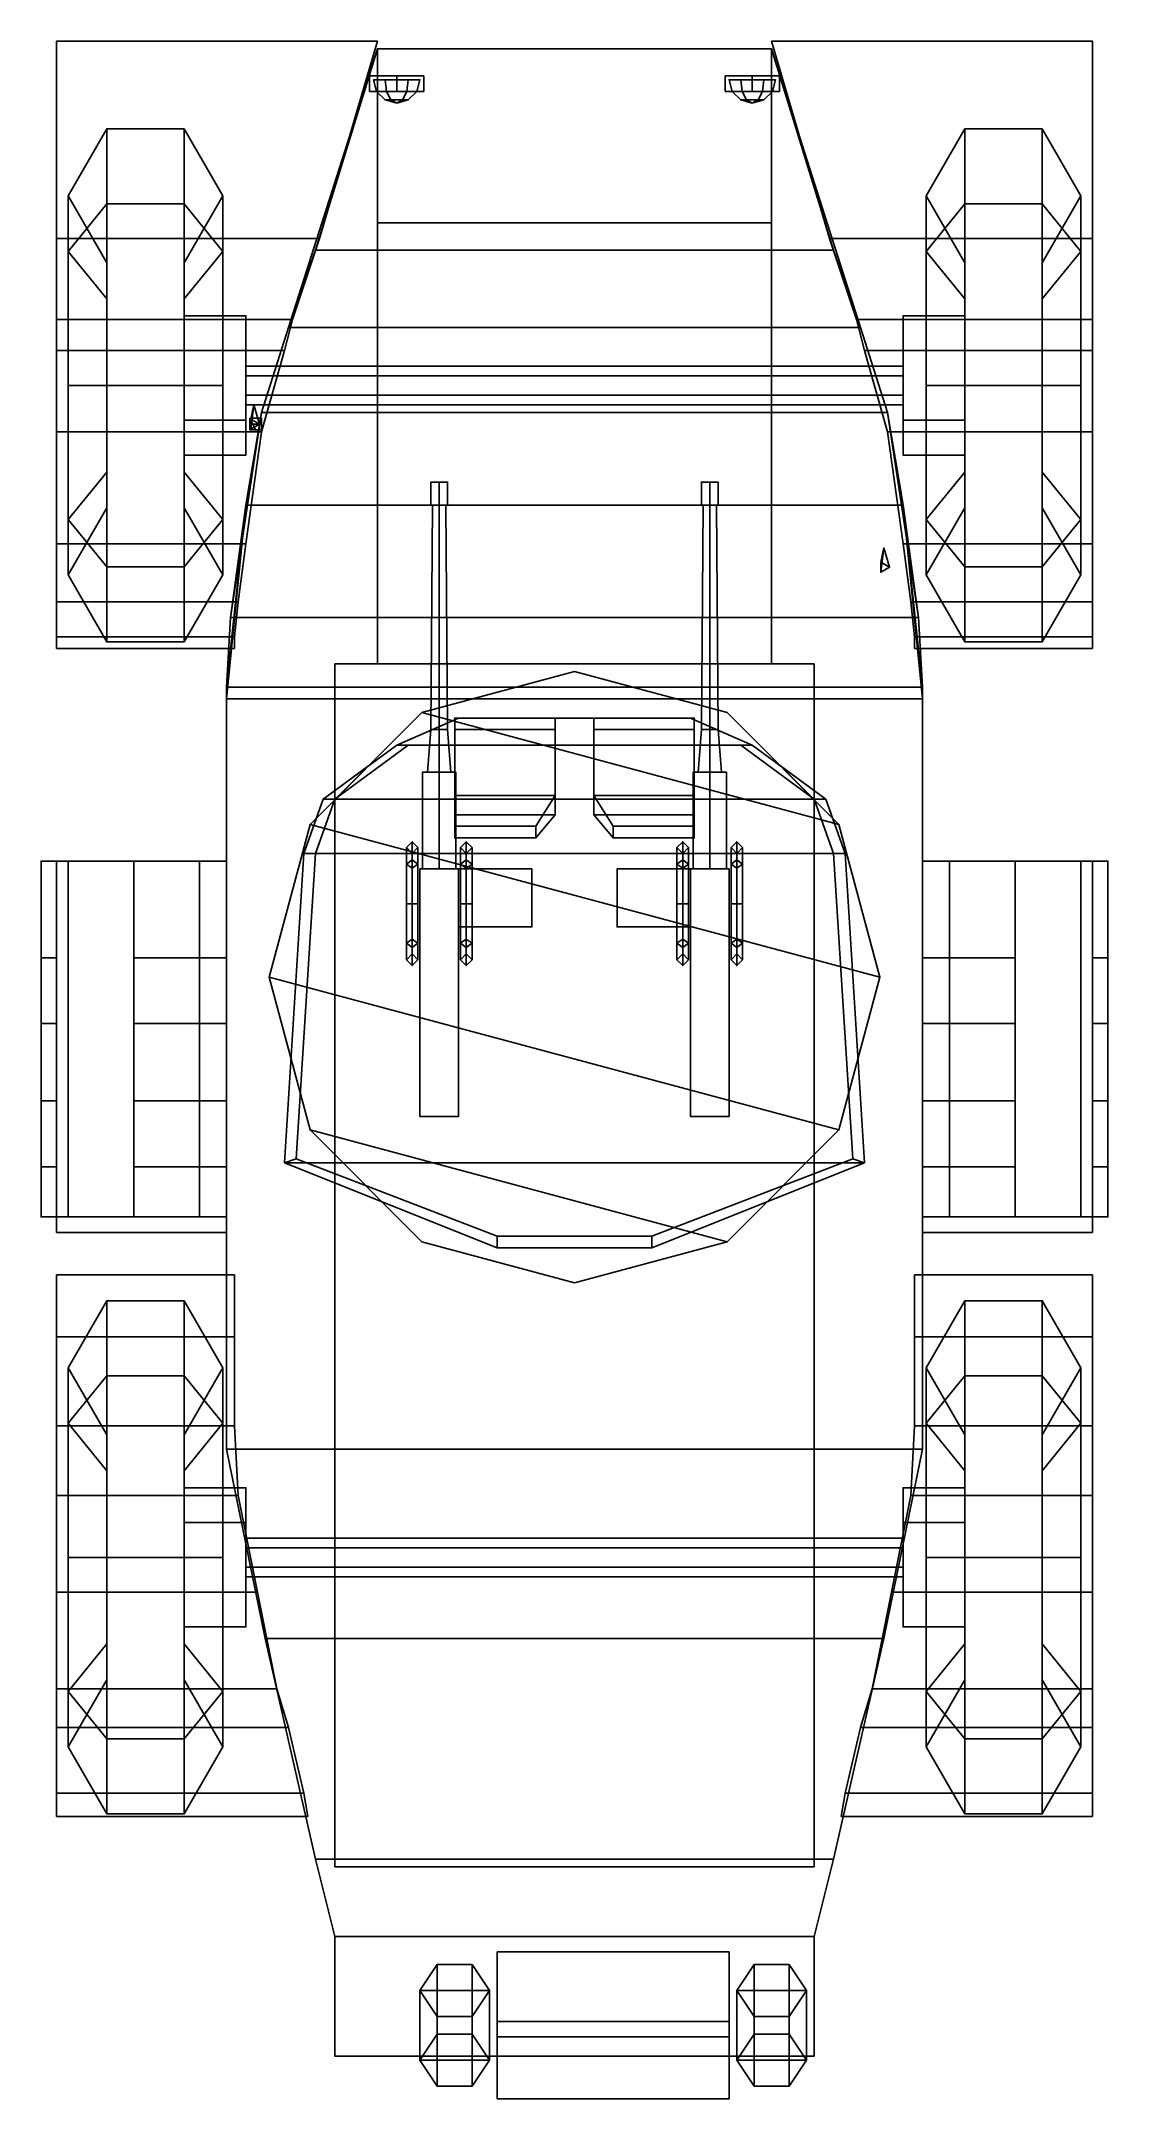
# Model space of a CAD drawing. Header units: millimetres. Extents: x -1.4 to 3, y -2.7 to 19.3.
# Drawn here: x -1.38 to 1.38, y -2.71 to 2.61 of the extents above.
import ezdxf

# ---------------------------------------------------------------- set-up
doc = ezdxf.new("R2010")
doc.units = ezdxf.units.MM
for name, color, linetype in [('gun', 1, 'Continuous'), ('mudshields', 6, 'Continuous'), ('turret', 2, 'Continuous'), ('wheels', 2, 'Continuous')]:
    doc.layers.add(name, color=color, linetype=linetype)

msp = doc.modelspace()

# ---------------------------------------------------------------- linework, layer by layer
for points in [[(-0.51, 2.59, 0.81), (-0.74, 1.87, 0.81), (-0.74, 1.87, 1.34), (-0.67, 2.07, 1.34)], [(0.51, 2.59, 0.81), (0.74, 1.87, 0.81), (-0.74, 1.87, 0.81), (-0.51, 2.59, 0.81)], [(0.67, 2.07, 1.34), (0.51, 2.59, 0.81), (-0.51, 2.59, 0.81), (-0.67, 2.07, 1.34)], [(-0.51, 2.14, 0.42), (-0.51, 1, 0.42), (-0.51, 1, 0.81), (-0.51, 2.59, 0.81)], [(0.51, 2.59, 0.81), (0.51, 2.14, 0.42), (-0.51, 2.14, 0.42), (-0.51, 2.59, 0.81)], [(0.51, 1, 0.81), (0.51, 1, 0.42), (0.51, 2.14, 0.42), (0.51, 2.59, 0.81)], [(0.74, 1.87, 1.34), (0.74, 1.87, 0.81), (0.51, 2.59, 0.81), (0.67, 2.07, 1.34)], [(-0.53, 2.52, 1.07), (-0.53, 2.48, 1.07), (-0.46, 2.48, 1.15), (-0.46, 2.52, 1.15)], [(-0.46, 2.52, 1.15), (-0.46, 2.48, 1.15), (-0.53, 2.48, 1.07), (-0.53, 2.52, 1.07)], [(-0.53, 2.52, 1.07), (-0.53, 2.48, 1.07), (-0.53, 2.48, 0.92), (-0.53, 2.52, 0.88)], [(-0.53, 2.52, 0.88), (-0.53, 2.48, 0.92), (-0.53, 2.48, 1.07), (-0.53, 2.52, 1.07)], [(-0.512, 2.48, 1.03), (-0.52, 2.51, 1.03), (-0.49, 2.51, 0.978), (-0.486, 2.48, 0.985)], [(-0.486, 2.48, 1.075), (-0.49, 2.51, 1.082), (-0.52, 2.51, 1.03), (-0.512, 2.48, 1.03)], [(-0.43, 2.51, 1.082), (-0.4, 2.51, 1.03), (-0.52, 2.51, 1.03), (-0.49, 2.51, 1.082)], [(-0.4, 2.51, 1.03), (-0.43, 2.51, 0.978), (-0.49, 2.51, 0.978), (-0.52, 2.51, 1.03)], [(-0.486, 2.48, 0.985), (-0.49, 2.51, 0.978), (-0.43, 2.51, 0.978), (-0.434, 2.48, 0.985)], [(-0.434, 2.48, 1.075), (-0.43, 2.51, 1.082), (-0.49, 2.51, 1.082), (-0.486, 2.48, 1.075)], [(-0.39, 2.52, 1.07), (-0.39, 2.48, 1.07), (-0.46, 2.48, 1.15), (-0.46, 2.52, 1.15)], [(-0.46, 2.52, 1.15), (-0.46, 2.48, 1.15), (-0.39, 2.48, 1.07), (-0.39, 2.52, 1.07)], [(-0.434, 2.48, 0.985), (-0.43, 2.51, 0.978), (-0.4, 2.51, 1.03), (-0.408, 2.48, 1.03)], [(-0.408, 2.48, 1.03), (-0.4, 2.51, 1.03), (-0.43, 2.51, 1.082), (-0.434, 2.48, 1.075)], [(-0.39, 2.52, 1.07), (-0.39, 2.48, 1.07), (-0.39, 2.48, 0.92), (-0.39, 2.52, 0.88)], [(-0.39, 2.52, 0.88), (-0.39, 2.48, 0.92), (-0.39, 2.48, 1.07), (-0.39, 2.52, 1.07)], [(0.39, 2.52, 1.07), (0.39, 2.48, 1.07), (0.39, 2.48, 0.92), (0.39, 2.52, 0.88)], [(0.39, 2.52, 0.88), (0.39, 2.48, 0.92), (0.39, 2.48, 1.07), (0.39, 2.52, 1.07)], [(0.46, 2.52, 1.15), (0.46, 2.48, 1.15), (0.39, 2.48, 1.07), (0.39, 2.52, 1.07)], [(0.39, 2.52, 1.07), (0.39, 2.48, 1.07), (0.46, 2.48, 1.15), (0.46, 2.52, 1.15)], [(0.52, 2.51, 1.03), (0.49, 2.51, 0.978), (0.43, 2.51, 0.978), (0.4, 2.51, 1.03)], [(0.408, 2.48, 1.03), (0.4, 2.51, 1.03), (0.43, 2.51, 0.978), (0.434, 2.48, 0.985)], [(0.49, 2.51, 1.082), (0.52, 2.51, 1.03), (0.4, 2.51, 1.03), (0.43, 2.51, 1.082)], [(0.434, 2.48, 1.075), (0.43, 2.51, 1.082), (0.4, 2.51, 1.03), (0.408, 2.48, 1.03)], [(0.434, 2.48, 0.985), (0.43, 2.51, 0.978), (0.49, 2.51, 0.978), (0.486, 2.48, 0.985)], [(0.486, 2.48, 1.075), (0.49, 2.51, 1.082), (0.43, 2.51, 1.082), (0.434, 2.48, 1.075)], [(0.53, 2.52, 1.07), (0.53, 2.48, 1.07), (0.46, 2.48, 1.15), (0.46, 2.52, 1.15)], [(0.46, 2.52, 1.15), (0.46, 2.48, 1.15), (0.53, 2.48, 1.07), (0.53, 2.52, 1.07)], [(0.486, 2.48, 0.985), (0.49, 2.51, 0.978), (0.52, 2.51, 1.03), (0.512, 2.48, 1.03)], [(0.512, 2.48, 1.03), (0.52, 2.51, 1.03), (0.49, 2.51, 1.082), (0.486, 2.48, 1.075)], [(0.53, 2.52, 0.88), (0.53, 2.48, 0.92), (0.53, 2.48, 1.07), (0.53, 2.52, 1.07)], [(0.53, 2.52, 1.07), (0.53, 2.48, 1.07), (0.53, 2.48, 0.92), (0.53, 2.52, 0.88)], [(-0.49, 2.458, 1.03), (-0.512, 2.48, 1.03), (-0.486, 2.48, 0.985), (-0.475, 2.458, 1.004)], [(-0.475, 2.458, 1.056), (-0.486, 2.48, 1.075), (-0.512, 2.48, 1.03), (-0.49, 2.458, 1.03)], [(-0.46, 2.45, 1.03), (-0.49, 2.458, 1.03), (-0.475, 2.458, 1.004), (-0.46, 2.45, 1.03)], [(-0.46, 2.45, 1.03), (-0.475, 2.458, 1.056), (-0.49, 2.458, 1.03), (-0.46, 2.45, 1.03)], [(-0.475, 2.458, 1.004), (-0.486, 2.48, 0.985), (-0.434, 2.48, 0.985), (-0.445, 2.458, 1.004)], [(-0.445, 2.458, 1.056), (-0.434, 2.48, 1.075), (-0.486, 2.48, 1.075), (-0.475, 2.458, 1.056)], [(-0.46, 2.45, 1.03), (-0.475, 2.458, 1.004), (-0.445, 2.458, 1.004), (-0.46, 2.45, 1.03)], [(-0.46, 2.45, 1.03), (-0.445, 2.458, 1.056), (-0.475, 2.458, 1.056), (-0.46, 2.45, 1.03)], [(-0.46, 2.45, 1.03), (-0.445, 2.458, 1.004), (-0.43, 2.458, 1.03), (-0.46, 2.45, 1.03)], [(-0.46, 2.45, 1.03), (-0.43, 2.458, 1.03), (-0.445, 2.458, 1.056), (-0.46, 2.45, 1.03)], [(-0.445, 2.458, 1.004), (-0.434, 2.48, 0.985), (-0.408, 2.48, 1.03), (-0.43, 2.458, 1.03)], [(-0.43, 2.458, 1.03), (-0.408, 2.48, 1.03), (-0.434, 2.48, 1.075), (-0.445, 2.458, 1.056)], [(0.43, 2.458, 1.03), (0.408, 2.48, 1.03), (0.434, 2.48, 0.985), (0.445, 2.458, 1.004)], [(0.445, 2.458, 1.056), (0.434, 2.48, 1.075), (0.408, 2.48, 1.03), (0.43, 2.458, 1.03)], [(0.46, 2.45, 1.03), (0.43, 2.458, 1.03), (0.445, 2.458, 1.004), (0.46, 2.45, 1.03)], [(0.46, 2.45, 1.03), (0.445, 2.458, 1.056), (0.43, 2.458, 1.03), (0.46, 2.45, 1.03)], [(0.445, 2.458, 1.004), (0.434, 2.48, 0.985), (0.486, 2.48, 0.985), (0.475, 2.458, 1.004)], [(0.475, 2.458, 1.056), (0.486, 2.48, 1.075), (0.434, 2.48, 1.075), (0.445, 2.458, 1.056)], [(0.46, 2.45, 1.03), (0.445, 2.458, 1.004), (0.475, 2.458, 1.004), (0.46, 2.45, 1.03)], [(0.46, 2.45, 1.03), (0.475, 2.458, 1.056), (0.445, 2.458, 1.056), (0.46, 2.45, 1.03)], [(0.46, 2.45, 1.03), (0.475, 2.458, 1.004), (0.49, 2.458, 1.03), (0.46, 2.45, 1.03)], [(0.46, 2.45, 1.03), (0.49, 2.458, 1.03), (0.475, 2.458, 1.056), (0.46, 2.45, 1.03)], [(0.475, 2.458, 1.004), (0.486, 2.48, 0.985), (0.512, 2.48, 1.03), (0.49, 2.458, 1.03)], [(0.49, 2.458, 1.03), (0.512, 2.48, 1.03), (0.486, 2.48, 1.075), (0.475, 2.458, 1.056)], [(0.51, 2.14, 0.42), (0.51, 1, 0.42), (-0.51, 1, 0.42), (-0.51, 2.14, 0.42)], [(-0.67, 2.07, 1.34), (-0.74, 1.87, 1.34), (0.74, 1.87, 1.34), (0.67, 2.07, 1.34)], [(-0.74, 1.87, 0.81), (-0.81, 1.65, 0.81), (-0.81, 1.65, 1.72), (-0.74, 1.87, 1.34)], [(-0.74, 1.87, 1.34), (-0.81, 1.65, 1.72), (0.81, 1.65, 1.72), (0.74, 1.87, 1.34)], [(0.74, 1.87, 0.81), (0.81, 1.65, 0.81), (-0.81, 1.65, 0.81), (-0.74, 1.87, 0.81)], [(0.81, 1.65, 1.72), (0.81, 1.65, 0.81), (0.74, 1.87, 0.81), (0.74, 1.87, 1.34)], [(-0.81, 1.65, 0.81), (-0.85, 1.41, 0.81), (-0.89, 1.12, 1.74), (-0.81, 1.65, 1.72)], [(-0.81, 1.65, 1.72), (-0.89, 1.12, 1.74), (0.89, 1.12, 1.74), (0.81, 1.65, 1.72)], [(0.81, 1.65, 0.81), (0.85, 1.41, 0.81), (-0.85, 1.41, 0.81), (-0.81, 1.65, 0.81)], [(-0.815, 1.62, 1.68), (-0.8375, 1.633, 1.68), (-0.83, 1.67, 2.95)], [(-0.8375, 1.633, 1.68), (-0.8375, 1.607, 1.68), (-0.83, 1.67, 2.95)], [(-0.8375, 1.607, 1.68), (-0.815, 1.62, 1.68), (-0.83, 1.67, 2.95)], [(0.89, 1.12, 1.74), (0.85, 1.41, 0.81), (0.81, 1.65, 0.81), (0.81, 1.65, 1.72)], [(-0.81, 1.62, 1.695), (-0.81, 1.635, 1.68), (-0.84, 1.635, 1.68), (-0.84, 1.62, 1.695)], [(-0.81, 1.635, 1.68), (-0.81, 1.62, 1.665), (-0.84, 1.62, 1.665), (-0.84, 1.635, 1.68)], [(-0.84, 1.62, 1.665), (-0.84, 1.605, 1.68), (-0.825, 1.605, 1.68), (-0.84, 1.635, 1.68)], [(-0.81, 1.605, 1.68), (-0.81, 1.62, 1.695), (-0.84, 1.62, 1.695), (-0.84, 1.605, 1.68)], [(-0.81, 1.62, 1.665), (-0.81, 1.605, 1.68), (-0.84, 1.605, 1.68), (-0.84, 1.62, 1.665)], [(-0.85, 1.41, 0.81), (-0.85, 1.41, 0.81), (-0.9, 0.94, 1.65), (-0.89, 1.12, 1.74)], [(-0.85, 1.41, 0.81), (-0.9, 0.91, 0.81), (-0.9, 0.91, 1.65), (-0.9, 0.94, 1.65)], [(0.85, 1.41, 0.81), (0.9, 0.91, 0.81), (-0.9, 0.91, 0.81), (-0.85, 1.41, 0.81)], [(0.9, 0.94, 1.65), (0.85, 1.41, 0.81), (0.85, 1.41, 0.81), (0.89, 1.12, 1.74)], [(0.9, 0.91, 1.65), (0.9, 0.91, 0.81), (0.85, 1.41, 0.81), (0.9, 0.94, 1.65)], [(0.7925, 1.237, 1.73), (0.815, 1.25, 1.73), (0.8, 1.3, 3)], [(0.7925, 1.263, 1.73), (0.7925, 1.237, 1.73), (0.8, 1.3, 3)], [(0.815, 1.25, 1.73), (0.7925, 1.263, 1.73), (0.8, 1.3, 3)], [(-0.89, 1.12, 1.74), (-0.9, 0.94, 1.65), (0.9, 0.94, 1.65), (0.89, 1.12, 1.74)], [(-0.62, 1, 0.42), (-0.62, -2.11, 0.42), (-0.62, -2.11, 0.81), (-0.62, 1, 0.81)], [(0.62, 1, 0.42), (0.62, -2.11, 0.42), (-0.62, -2.11, 0.42), (-0.62, 1, 0.42)], [(-0.51, 1, 0.42), (-0.62, 1, 0.42), (-0.62, 1, 0.81), (-0.51, 1, 0.81)], [(0.62, 1, 0.42), (0.51, 1, 0.42), (0.51, 1, 0.81), (0.62, 1, 0.81)], [(0.62, -2.11, 0.81), (0.62, -2.11, 0.42), (0.62, 1, 0.42), (0.62, 1, 0.81)], [(-0.9, 0.94, 1.65), (-0.9, -1.03, 1.65), (0.9, -1.03, 1.65), (0.9, 0.94, 1.65)], [(-0.9, 0.91, 0.81), (-0.9, -1.03, 0.81), (-0.9, -1.03, 1.65), (-0.9, 0.91, 1.65)], [(0.9, 0.91, 0.81), (0.9, -1.03, 0.81), (-0.9, -1.03, 0.81), (-0.9, 0.91, 0.81)], [(0.9, -1.03, 1.65), (0.9, -1.03, 0.81), (0.9, 0.91, 0.81), (0.9, 0.91, 1.65)], [(-1.38, 0.49, 1.26), (-1.3097, 0.49, 1.0903), (-1.3097, -0.43, 1.0903), (-1.38, -0.43, 1.26)], [(-1.3097, 0.49, 1.4297), (-1.38, 0.49, 1.26), (-1.38, -0.43, 1.26), (-1.3097, -0.43, 1.4297)], [(-0.9, 0.49, 1.26), (-1.3097, 0.49, 1.0903), (-1.38, 0.49, 1.26), (-0.9703, 0.49, 1.4297)], [(-0.9703, 0.49, 1.4297), (-1.38, 0.49, 1.26), (-1.3097, 0.49, 1.4297), (-1.14, 0.49, 1.5)], [(-1.34, 0.49, 0.93), (-1.34, -0.47, 0.93), (-0.9, -0.47, 0.93), (-0.9, 0.49, 0.93)], [(-0.9, 0.49, 0.52), (-0.9, -0.47, 0.52), (-1.34, -0.47, 0.52), (-1.34, 0.49, 0.52)], [(-0.9, 0.49, 0.93), (-0.9, 0.49, 0.52), (-1.34, 0.49, 0.52), (-1.34, 0.49, 0.93)], [(-1.34, 0.49, 0.52), (-1.34, -0.47, 0.52), (-1.34, -0.47, 0.93), (-1.34, 0.49, 0.93)], [(-1.3097, 0.49, 1.0903), (-1.14, 0.49, 1.02), (-1.14, -0.43, 1.02), (-1.3097, -0.43, 1.0903)], [(-1.14, 0.49, 1.5), (-1.3097, 0.49, 1.4297), (-1.3097, -0.43, 1.4297), (-1.14, -0.43, 1.5)], [(-0.9703, 0.49, 1.0903), (-1.14, 0.49, 1.02), (-1.3097, 0.49, 1.0903), (-0.9, 0.49, 1.26)], [(-1.14, 0.49, 1.02), (-0.9703, 0.49, 1.0903), (-0.9703, -0.43, 1.0903), (-1.14, -0.43, 1.02)], [(-0.9703, 0.49, 1.4297), (-1.14, 0.49, 1.5), (-1.14, -0.43, 1.5), (-0.9703, -0.43, 1.4297)], [(-0.9703, 0.49, 1.0903), (-0.9, 0.49, 1.26), (-0.9, -0.43, 1.26), (-0.9703, -0.43, 1.0903)], [(-0.9, 0.49, 1.26), (-0.9703, 0.49, 1.4297), (-0.9703, -0.43, 1.4297), (-0.9, -0.43, 1.26)], [(-0.9, 0.49, 0.81), (-0.9, -0.47, 0.81), (-0.9, -0.47, 0.52), (-0.9, 0.49, 0.52)], [(1.34, 0.49, 0.93), (1.34, 0.49, 0.52), (0.9, 0.49, 0.52), (0.9, 0.49, 0.93)], [(0.9, 0.49, 0.93), (0.9, -0.47, 0.93), (1.34, -0.47, 0.93), (1.34, 0.49, 0.93)], [(1.34, 0.49, 0.52), (1.34, -0.47, 0.52), (0.9, -0.47, 0.52), (0.9, 0.49, 0.52)], [(0.9, 0.49, 0.52), (0.9, -0.47, 0.52), (0.9, -0.47, 0.81), (0.9, 0.49, 0.81)], [(0.9703, 0.49, 1.4297), (0.9, 0.49, 1.26), (0.9, -0.43, 1.26), (0.9703, -0.43, 1.4297)], [(0.9, 0.49, 1.26), (0.9703, 0.49, 1.0903), (0.9703, -0.43, 1.0903), (0.9, -0.43, 1.26)], [(1.3097, 0.49, 1.4297), (0.9, 0.49, 1.26), (0.9703, 0.49, 1.4297), (1.14, 0.49, 1.5)], [(1.38, 0.49, 1.26), (0.9703, 0.49, 1.0903), (0.9, 0.49, 1.26), (1.3097, 0.49, 1.4297)], [(1.14, 0.49, 1.5), (0.9703, 0.49, 1.4297), (0.9703, -0.43, 1.4297), (1.14, -0.43, 1.5)], [(0.9703, 0.49, 1.0903), (1.14, 0.49, 1.02), (1.14, -0.43, 1.02), (0.9703, -0.43, 1.0903)], [(1.3097, 0.49, 1.0903), (1.14, 0.49, 1.02), (0.9703, 0.49, 1.0903), (1.38, 0.49, 1.26)], [(1.3097, 0.49, 1.4297), (1.14, 0.49, 1.5), (1.14, -0.43, 1.5), (1.3097, -0.43, 1.4297)], [(1.14, 0.49, 1.02), (1.3097, 0.49, 1.0903), (1.3097, -0.43, 1.0903), (1.14, -0.43, 1.02)], [(1.38, 0.49, 1.26), (1.3097, 0.49, 1.4297), (1.3097, -0.43, 1.4297), (1.38, -0.43, 1.26)], [(1.3097, 0.49, 1.0903), (1.38, 0.49, 1.26), (1.38, -0.43, 1.26), (1.3097, -0.43, 1.0903)], [(1.34, -0.47, 0.93), (1.34, -0.47, 0.52), (1.34, 0.49, 0.52), (1.34, 0.49, 0.93)], [(-1.34, 0.24, 0.93), (-1.34, 0.07, 0.93), (-1.38, 0.07, 1.26), (-1.38, 0.24, 1.26)], [(-1.38, 0.24, 1.26), (-1.38, 0.07, 1.26), (-1.34, 0.07, 0.93), (-1.34, 0.24, 0.93)], [(-1.14, 0.24, 1.5), (-1.14, 0.07, 1.5), (-0.9, 0.07, 1.53), (-0.9, 0.24, 1.53)], [(-0.9, 0.24, 1.53), (-0.9, 0.07, 1.53), (-1.14, 0.07, 1.5), (-1.14, 0.24, 1.5)], [(1.14, 0.24, 1.5), (1.14, 0.07, 1.5), (0.9, 0.07, 1.53), (0.9, 0.24, 1.53)], [(0.9, 0.24, 1.53), (0.9, 0.07, 1.53), (1.14, 0.07, 1.5), (1.14, 0.24, 1.5)], [(1.38, 0.24, 1.26), (1.38, 0.07, 1.26), (1.34, 0.07, 0.93), (1.34, 0.24, 0.93)], [(1.34, 0.24, 0.93), (1.34, 0.07, 0.93), (1.38, 0.07, 1.26), (1.38, 0.24, 1.26)], [(-1.38, -0.13, 1.26), (-1.38, -0.3, 1.26), (-1.34, -0.3, 0.93), (-1.34, -0.13, 0.93)], [(-1.34, -0.13, 0.93), (-1.34, -0.3, 0.93), (-1.38, -0.3, 1.26), (-1.38, -0.13, 1.26)], [(-0.9, -0.13, 1.53), (-0.9, -0.3, 1.53), (-1.14, -0.3, 1.5), (-1.14, -0.13, 1.5)], [(-1.14, -0.13, 1.5), (-1.14, -0.3, 1.5), (-0.9, -0.3, 1.53), (-0.9, -0.13, 1.53)], [(1.14, -0.13, 1.5), (1.14, -0.3, 1.5), (0.9, -0.3, 1.53), (0.9, -0.13, 1.53)], [(0.9, -0.13, 1.53), (0.9, -0.3, 1.53), (1.14, -0.3, 1.5), (1.14, -0.13, 1.5)], [(1.38, -0.13, 1.26), (1.38, -0.3, 1.26), (1.34, -0.3, 0.93), (1.34, -0.13, 0.93)], [(1.34, -0.13, 0.93), (1.34, -0.3, 0.93), (1.38, -0.3, 1.26), (1.38, -0.13, 1.26)], [(-0.9703, -0.43, 1.4297), (-1.38, -0.43, 1.26), (-1.3097, -0.43, 1.0903), (-0.9, -0.43, 1.26)], [(-1.14, -0.43, 1.5), (-1.3097, -0.43, 1.4297), (-1.38, -0.43, 1.26), (-0.9703, -0.43, 1.4297)], [(-1.34, -0.47, 0.93), (-1.34, -0.47, 0.52), (-0.9, -0.47, 0.52), (-0.9, -0.47, 0.93)], [(-0.9, -0.43, 1.26), (-1.3097, -0.43, 1.0903), (-1.14, -0.43, 1.02), (-0.9703, -0.43, 1.0903)], [(1.14, -0.43, 1.5), (0.9703, -0.43, 1.4297), (0.9, -0.43, 1.26), (1.3097, -0.43, 1.4297)], [(1.3097, -0.43, 1.4297), (0.9, -0.43, 1.26), (0.9703, -0.43, 1.0903), (1.38, -0.43, 1.26)], [(0.9, -0.47, 0.93), (0.9, -0.47, 0.52), (1.34, -0.47, 0.52), (1.34, -0.47, 0.93)], [(1.38, -0.43, 1.26), (0.9703, -0.43, 1.0903), (1.14, -0.43, 1.02), (1.3097, -0.43, 1.0903)], [(-0.9, -1.03, 0.81), (-0.8, -1.52, 0.81), (-0.8, -1.52, 1.6), (-0.9, -1.03, 1.65)], [(-0.9, -1.03, 1.65), (-0.8, -1.52, 1.6), (0.8, -1.52, 1.6), (0.9, -1.03, 1.65)], [(0.9, -1.03, 0.81), (0.8, -1.52, 0.81), (-0.8, -1.52, 0.81), (-0.9, -1.03, 0.81)], [(0.8, -1.52, 1.6), (0.8, -1.52, 0.81), (0.9, -1.03, 0.81), (0.9, -1.03, 1.65)], [(-0.8, -1.52, 0.81), (-0.67, -2.09, 0.81), (-0.67, -2.09, 1.52), (-0.8, -1.52, 1.6)], [(-0.8, -1.52, 1.6), (-0.67, -2.09, 1.52), (0.67, -2.09, 1.52), (0.8, -1.52, 1.6)], [(0.8, -1.52, 0.81), (0.67, -2.09, 0.81), (-0.67, -2.09, 0.81), (-0.8, -1.52, 0.81)], [(0.67, -2.09, 1.52), (0.67, -2.09, 0.81), (0.8, -1.52, 0.81), (0.8, -1.52, 1.6)], [(-0.67, -2.09, 0.81), (-0.62, -2.29, 0.81), (-0.62, -2.29, 1.36), (-0.67, -2.09, 1.52)], [(-0.67, -2.09, 1.52), (-0.62, -2.29, 1.36), (0.62, -2.29, 1.36), (0.67, -2.09, 1.52)], [(0.67, -2.09, 0.81), (0.62, -2.29, 0.81), (-0.62, -2.29, 0.81), (-0.67, -2.09, 0.81)], [(-0.62, -2.11, 0.81), (-0.62, -2.11, 0.42), (0.62, -2.11, 0.42), (0.62, -2.11, 0.81)], [(0.62, -2.29, 1.36), (0.62, -2.29, 0.81), (0.67, -2.09, 0.81), (0.67, -2.09, 1.52)], [(-0.62, -2.29, 0.81), (-0.62, -2.6, 0.81), (-0.62, -2.6, 0.86), (-0.62, -2.29, 1.36)], [(-0.62, -2.29, 1.36), (-0.62, -2.6, 0.86), (0.62, -2.6, 0.86), (0.62, -2.29, 1.36)], [(0.62, -2.6, 0.81), (-0.62, -2.6, 0.81), (-0.62, -2.29, 0.81), (0.62, -2.29, 0.81)], [(-0.2, -2.55, 0.93), (-0.2, -2.71, 1.02), (-0.2, -2.51, 1.37), (-0.2, -2.33, 1.28)], [(-0.2, -2.33, 1.28), (-0.2, -2.51, 1.37), (0.4, -2.51, 1.37), (0.4, -2.33, 1.28)], [(0.4, -2.51, 1.37), (0.4, -2.71, 1.02), (0.4, -2.55, 0.93), (0.4, -2.33, 1.28)], [(0.62, -2.6, 0.86), (0.62, -2.6, 0.81), (0.62, -2.29, 0.81), (0.62, -2.29, 1.36)], [(-0.355, -2.5425, 0.951), (-0.4, -2.61, 0.99), (-0.4, -2.43, 1.3018), (-0.355, -2.3625, 1.2628)], [(-0.4, -2.43, 1.3018), (-0.22, -2.43, 1.3018), (-0.265, -2.3625, 1.2628), (-0.355, -2.3625, 1.2628)], [(-0.22, -2.61, 0.99), (-0.265, -2.5425, 0.951), (-0.265, -2.3625, 1.2628), (-0.22, -2.43, 1.3018)], [(0.465, -2.5425, 0.951), (0.42, -2.61, 0.99), (0.42, -2.43, 1.3018), (0.465, -2.3625, 1.2628)], [(0.42, -2.43, 1.3018), (0.6, -2.43, 1.3018), (0.555, -2.3625, 1.2628), (0.465, -2.3625, 1.2628)], [(0.6, -2.61, 0.99), (0.555, -2.5425, 0.951), (0.555, -2.3625, 1.2628), (0.6, -2.43, 1.3018)], [(-0.4, -2.61, 0.99), (-0.355, -2.6775, 1.029), (-0.355, -2.4975, 1.3407), (-0.4, -2.43, 1.3018)], [(-0.355, -2.4975, 1.3407), (-0.265, -2.4975, 1.3407), (-0.22, -2.43, 1.3018), (-0.4, -2.43, 1.3018)], [(-0.265, -2.6775, 1.029), (-0.22, -2.61, 0.99), (-0.22, -2.43, 1.3018), (-0.265, -2.4975, 1.3407)], [(0.42, -2.61, 0.99), (0.465, -2.6775, 1.029), (0.465, -2.4975, 1.3407), (0.42, -2.43, 1.3018)], [(0.465, -2.4975, 1.3407), (0.555, -2.4975, 1.3407), (0.6, -2.43, 1.3018), (0.42, -2.43, 1.3018)], [(0.555, -2.6775, 1.029), (0.6, -2.61, 0.99), (0.6, -2.43, 1.3018), (0.555, -2.4975, 1.3407)], [(-0.355, -2.6775, 1.029), (-0.265, -2.6775, 1.029), (-0.265, -2.4975, 1.3407), (-0.355, -2.4975, 1.3407)], [(0.465, -2.6775, 1.029), (0.555, -2.6775, 1.029), (0.555, -2.4975, 1.3407), (0.465, -2.4975, 1.3407)], [(-0.355, -2.5425, 0.951), (-0.265, -2.5425, 0.951), (-0.22, -2.61, 0.99), (-0.4, -2.61, 0.99)], [(-0.2, -2.51, 1.37), (-0.2, -2.71, 1.02), (0.4, -2.71, 1.02), (0.4, -2.51, 1.37)], [(0.4, -2.55, 0.93), (0.4, -2.71, 1.02), (-0.2, -2.71, 1.02), (-0.2, -2.55, 0.93)], [(0.465, -2.5425, 0.951), (0.555, -2.5425, 0.951), (0.6, -2.61, 0.99), (0.42, -2.61, 0.99)], [(-0.62, -2.6, 0.86), (-0.62, -2.6, 0.81), (0.62, -2.6, 0.81), (0.62, -2.6, 0.86)], [(-0.4, -2.61, 0.99), (-0.22, -2.61, 0.99), (-0.265, -2.6775, 1.029), (-0.355, -2.6775, 1.029)], [(0.42, -2.61, 0.99), (0.6, -2.61, 0.99), (0.555, -2.6775, 1.029), (0.465, -2.6775, 1.029)]]:
    msp.add_3dface(points)
at = {"layer": 'gun'}
for points in [[(-0.35, 1.47, 2.055), (-0.3717, 1.47, 2.0425), (-0.3717, 1.41, 2.0425), (-0.35, 1.41, 2.055)], [(-0.3717, 1.47, 2.0425), (-0.3717, 1.47, 2.0175), (-0.3717, 1.41, 2.0175), (-0.3717, 1.41, 2.0425)], [(-0.3717, 1.47, 2.0175), (-0.35, 1.47, 2.005), (-0.35, 1.41, 2.005), (-0.3717, 1.41, 2.0175)], [(-0.3717, 1.47, 2.0175), (-0.3717, 1.47, 2.0425), (-0.35, 1.47, 2.055), (-0.35, 1.47, 2.005)], [(-0.35, 1.47, 2.005), (-0.3283, 1.47, 2.0175), (-0.3283, 1.41, 2.0175), (-0.35, 1.41, 2.005)], [(-0.3283, 1.47, 2.0425), (-0.35, 1.47, 2.055), (-0.35, 1.41, 2.055), (-0.3283, 1.41, 2.0425)], [(-0.35, 1.47, 2.005), (-0.35, 1.47, 2.055), (-0.3283, 1.47, 2.0425), (-0.3283, 1.47, 2.0175)], [(-0.3283, 1.47, 2.0175), (-0.3283, 1.47, 2.0425), (-0.3283, 1.41, 2.0425), (-0.3283, 1.41, 2.0175)], [(0.3283, 1.47, 2.0175), (0.3283, 1.47, 2.0425), (0.35, 1.47, 2.055), (0.35, 1.47, 2.005)], [(0.3283, 1.47, 2.0175), (0.35, 1.47, 2.005), (0.35, 1.41, 2.005), (0.3283, 1.41, 2.0175)], [(0.35, 1.47, 2.055), (0.3283, 1.47, 2.0425), (0.3283, 1.41, 2.0425), (0.35, 1.41, 2.055)], [(0.3283, 1.47, 2.0425), (0.3283, 1.47, 2.0175), (0.3283, 1.41, 2.0175), (0.3283, 1.41, 2.0425)], [(0.35, 1.47, 2.005), (0.35, 1.47, 2.055), (0.3717, 1.47, 2.0425), (0.3717, 1.47, 2.0175)], [(0.3717, 1.47, 2.0425), (0.35, 1.47, 2.055), (0.35, 1.41, 2.055), (0.3717, 1.41, 2.0425)], [(0.35, 1.47, 2.005), (0.3717, 1.47, 2.0175), (0.3717, 1.41, 2.0175), (0.35, 1.41, 2.005)], [(0.3717, 1.47, 2.0175), (0.3717, 1.47, 2.0425), (0.3717, 1.41, 2.0425), (0.3717, 1.41, 2.0175)], [(-0.35, 1.41, 2.05), (-0.3673, 1.41, 2.04), (-0.3717, 0.83, 2.0425), (-0.35, 0.83, 2.055)], [(-0.3673, 1.41, 2.04), (-0.3673, 1.41, 2.02), (-0.3717, 0.83, 2.0175), (-0.3717, 0.83, 2.0425)], [(-0.3673, 1.41, 2.02), (-0.35, 1.41, 2.01), (-0.35, 0.83, 2.005), (-0.3717, 0.83, 2.0175)], [(-0.3717, 1.41, 2.0175), (-0.35, 1.41, 2.005), (-0.35, 1.41, 2.01), (-0.3673, 1.41, 2.02)], [(-0.3717, 1.41, 2.0425), (-0.3717, 1.41, 2.0175), (-0.3673, 1.41, 2.02), (-0.3673, 1.41, 2.04)], [(-0.35, 1.41, 2.055), (-0.3717, 1.41, 2.0425), (-0.3673, 1.41, 2.04), (-0.35, 1.41, 2.05)], [(-0.35, 1.41, 2.01), (-0.3327, 1.41, 2.02), (-0.3283, 0.83, 2.0175), (-0.35, 0.83, 2.005)], [(-0.3327, 1.41, 2.04), (-0.35, 1.41, 2.05), (-0.35, 0.83, 2.055), (-0.3283, 0.83, 2.0425)], [(-0.35, 1.41, 2.005), (-0.3283, 1.41, 2.0175), (-0.3327, 1.41, 2.02), (-0.35, 1.41, 2.01)], [(-0.3283, 1.41, 2.0425), (-0.35, 1.41, 2.055), (-0.35, 1.41, 2.05), (-0.3327, 1.41, 2.04)], [(-0.3327, 1.41, 2.02), (-0.3327, 1.41, 2.04), (-0.3283, 0.83, 2.0425), (-0.3283, 0.83, 2.0175)], [(-0.3283, 1.41, 2.0175), (-0.3283, 1.41, 2.0425), (-0.3327, 1.41, 2.04), (-0.3327, 1.41, 2.02)], [(0.35, 1.41, 2.055), (0.3283, 1.41, 2.0425), (0.3327, 1.41, 2.04), (0.35, 1.41, 2.05)], [(0.3283, 1.41, 2.0425), (0.3283, 1.41, 2.0175), (0.3327, 1.41, 2.02), (0.3327, 1.41, 2.04)], [(0.3283, 1.41, 2.0175), (0.35, 1.41, 2.005), (0.35, 1.41, 2.01), (0.3327, 1.41, 2.02)], [(0.3327, 1.41, 2.02), (0.35, 1.41, 2.01), (0.35, 0.83, 2.005), (0.3283, 0.83, 2.0175)], [(0.3327, 1.41, 2.04), (0.3327, 1.41, 2.02), (0.3283, 0.83, 2.0175), (0.3283, 0.83, 2.0425)], [(0.35, 1.41, 2.05), (0.3327, 1.41, 2.04), (0.3283, 0.83, 2.0425), (0.35, 0.83, 2.055)], [(0.3717, 1.41, 2.0425), (0.35, 1.41, 2.055), (0.35, 1.41, 2.05), (0.3673, 1.41, 2.04)], [(0.35, 1.41, 2.005), (0.3717, 1.41, 2.0175), (0.3673, 1.41, 2.02), (0.35, 1.41, 2.01)], [(0.3673, 1.41, 2.04), (0.35, 1.41, 2.05), (0.35, 0.83, 2.055), (0.3717, 0.83, 2.0425)], [(0.35, 1.41, 2.01), (0.3673, 1.41, 2.02), (0.3717, 0.83, 2.0175), (0.35, 0.83, 2.005)], [(0.3717, 1.41, 2.0175), (0.3717, 1.41, 2.0425), (0.3673, 1.41, 2.04), (0.3673, 1.41, 2.02)], [(0.3673, 1.41, 2.02), (0.3673, 1.41, 2.04), (0.3717, 0.83, 2.0425), (0.3717, 0.83, 2.0175)], [(-0.35, 0.83, 2.055), (-0.3717, 0.83, 2.0425), (-0.3803, 0.72, 2.0475), (-0.35, 0.72, 2.065)], [(-0.3717, 0.83, 2.0425), (-0.3717, 0.83, 2.0175), (-0.3803, 0.72, 2.0125), (-0.3803, 0.72, 2.0475)], [(-0.3717, 0.83, 2.0175), (-0.35, 0.83, 2.005), (-0.35, 0.72, 1.995), (-0.3803, 0.72, 2.0125)], [(-0.35, 0.83, 2.005), (-0.3283, 0.83, 2.0175), (-0.3197, 0.72, 2.0125), (-0.35, 0.72, 1.995)], [(-0.3283, 0.83, 2.0425), (-0.35, 0.83, 2.055), (-0.35, 0.72, 2.065), (-0.3197, 0.72, 2.0475)], [(-0.3283, 0.83, 2.0175), (-0.3283, 0.83, 2.0425), (-0.3197, 0.72, 2.0475), (-0.3197, 0.72, 2.0125)], [(0.3283, 0.83, 2.0175), (0.35, 0.83, 2.005), (0.35, 0.72, 1.995), (0.3197, 0.72, 2.0125)], [(0.35, 0.83, 2.055), (0.3283, 0.83, 2.0425), (0.3197, 0.72, 2.0475), (0.35, 0.72, 2.065)], [(0.3283, 0.83, 2.0425), (0.3283, 0.83, 2.0175), (0.3197, 0.72, 2.0125), (0.3197, 0.72, 2.0475)], [(0.3717, 0.83, 2.0425), (0.35, 0.83, 2.055), (0.35, 0.72, 2.065), (0.3803, 0.72, 2.0475)], [(0.35, 0.83, 2.005), (0.3717, 0.83, 2.0175), (0.3803, 0.72, 2.0125), (0.35, 0.72, 1.995)], [(0.3717, 0.83, 2.0175), (0.3717, 0.83, 2.0425), (0.3803, 0.72, 2.0475), (0.3803, 0.72, 2.0125)], [(-0.35, 0.72, 2.08), (-0.3933, 0.72, 2.055), (-0.3933, 0.47, 2.055), (-0.35, 0.47, 2.08)], [(-0.3933, 0.72, 2.055), (-0.3933, 0.72, 2.005), (-0.3933, 0.47, 2.005), (-0.3933, 0.47, 2.055)], [(-0.3933, 0.72, 2.005), (-0.35, 0.72, 1.98), (-0.35, 0.47, 1.98), (-0.3933, 0.47, 2.005)], [(-0.35, 0.72, 2.065), (-0.3803, 0.72, 2.0475), (-0.3933, 0.72, 2.055), (-0.35, 0.72, 2.08)], [(-0.3803, 0.72, 2.0475), (-0.3803, 0.72, 2.0125), (-0.3933, 0.72, 2.005), (-0.3933, 0.72, 2.055)], [(-0.3803, 0.72, 2.0125), (-0.35, 0.72, 1.995), (-0.35, 0.72, 1.98), (-0.3933, 0.72, 2.005)], [(-0.35, 0.72, 1.98), (-0.3067, 0.72, 2.005), (-0.3067, 0.47, 2.005), (-0.35, 0.47, 1.98)], [(-0.3067, 0.72, 2.055), (-0.35, 0.72, 2.08), (-0.35, 0.47, 2.08), (-0.3067, 0.47, 2.055)], [(-0.3197, 0.72, 2.0475), (-0.35, 0.72, 2.065), (-0.35, 0.72, 2.08), (-0.3067, 0.72, 2.055)], [(-0.35, 0.72, 1.995), (-0.3197, 0.72, 2.0125), (-0.3067, 0.72, 2.005), (-0.35, 0.72, 1.98)], [(-0.3197, 0.72, 2.0125), (-0.3197, 0.72, 2.0475), (-0.3067, 0.72, 2.055), (-0.3067, 0.72, 2.005)], [(-0.3067, 0.72, 2.005), (-0.3067, 0.72, 2.055), (-0.3067, 0.47, 2.055), (-0.3067, 0.47, 2.005)], [(0.3197, 0.72, 2.0125), (0.35, 0.72, 1.995), (0.35, 0.72, 1.98), (0.3067, 0.72, 2.005)], [(0.35, 0.72, 2.065), (0.3197, 0.72, 2.0475), (0.3067, 0.72, 2.055), (0.35, 0.72, 2.08)], [(0.3067, 0.72, 2.005), (0.35, 0.72, 1.98), (0.35, 0.47, 1.98), (0.3067, 0.47, 2.005)], [(0.35, 0.72, 2.08), (0.3067, 0.72, 2.055), (0.3067, 0.47, 2.055), (0.35, 0.47, 2.08)], [(0.3197, 0.72, 2.0475), (0.3197, 0.72, 2.0125), (0.3067, 0.72, 2.005), (0.3067, 0.72, 2.055)], [(0.3067, 0.72, 2.055), (0.3067, 0.72, 2.005), (0.3067, 0.47, 2.005), (0.3067, 0.47, 2.055)], [(0.35, 0.72, 1.995), (0.3803, 0.72, 2.0125), (0.3933, 0.72, 2.005), (0.35, 0.72, 1.98)], [(0.3803, 0.72, 2.0475), (0.35, 0.72, 2.065), (0.35, 0.72, 2.08), (0.3933, 0.72, 2.055)], [(0.3933, 0.72, 2.055), (0.35, 0.72, 2.08), (0.35, 0.47, 2.08), (0.3933, 0.47, 2.055)], [(0.35, 0.72, 1.98), (0.3933, 0.72, 2.005), (0.3933, 0.47, 2.005), (0.35, 0.47, 1.98)], [(0.3803, 0.72, 2.0125), (0.3803, 0.72, 2.0475), (0.3933, 0.72, 2.055), (0.3933, 0.72, 2.005)], [(0.3933, 0.72, 2.005), (0.3933, 0.72, 2.055), (0.3933, 0.47, 2.055), (0.3933, 0.47, 2.005)], [(-0.435, 0.4825, 2.1325), (-0.42, 0.4931, 2.1431), (-0.42, 0.54, 2.03), (-0.435, 0.525, 2.03)], [(-0.435, 0.525, 2.03), (-0.42, 0.54, 2.03), (-0.42, 0.4931, 1.9169), (-0.435, 0.4825, 1.9275)], [(-0.42, 0.4931, 2.1431), (-0.405, 0.4825, 2.1325), (-0.405, 0.525, 2.03), (-0.42, 0.54, 2.03)], [(-0.42, 0.54, 2.03), (-0.405, 0.525, 2.03), (-0.405, 0.4825, 1.9275), (-0.42, 0.4931, 1.9169)], [(-0.295, 0.4825, 2.1325), (-0.28, 0.4931, 2.1431), (-0.28, 0.54, 2.03), (-0.295, 0.525, 2.03)], [(-0.295, 0.525, 2.03), (-0.28, 0.54, 2.03), (-0.28, 0.4931, 1.9169), (-0.295, 0.4825, 1.9275)], [(-0.28, 0.4931, 2.1431), (-0.265, 0.4825, 2.1325), (-0.265, 0.525, 2.03), (-0.28, 0.54, 2.03)], [(-0.28, 0.54, 2.03), (-0.265, 0.525, 2.03), (-0.265, 0.4825, 1.9275), (-0.28, 0.4931, 1.9169)], [(0.265, 0.525, 2.03), (0.28, 0.54, 2.03), (0.28, 0.4931, 1.9169), (0.265, 0.4825, 1.9275)], [(0.265, 0.4825, 2.1325), (0.28, 0.4931, 2.1431), (0.28, 0.54, 2.03), (0.265, 0.525, 2.03)], [(0.28, 0.54, 2.03), (0.295, 0.525, 2.03), (0.295, 0.4825, 1.9275), (0.28, 0.4931, 1.9169)], [(0.28, 0.4931, 2.1431), (0.295, 0.4825, 2.1325), (0.295, 0.525, 2.03), (0.28, 0.54, 2.03)], [(0.405, 0.525, 2.03), (0.42, 0.54, 2.03), (0.42, 0.4931, 1.9169), (0.405, 0.4825, 1.9275)], [(0.405, 0.4825, 2.1325), (0.42, 0.4931, 2.1431), (0.42, 0.54, 2.03), (0.405, 0.525, 2.03)], [(0.42, 0.54, 2.03), (0.435, 0.525, 2.03), (0.435, 0.4825, 1.9275), (0.42, 0.4931, 1.9169)], [(0.42, 0.4931, 2.1431), (0.435, 0.4825, 2.1325), (0.435, 0.525, 2.03), (0.42, 0.54, 2.03)], [(-0.42, 0.4719, 2.1219), (-0.435, 0.4825, 2.1325), (-0.435, 0.525, 2.03), (-0.42, 0.51, 2.03)], [(-0.42, 0.51, 2.03), (-0.435, 0.525, 2.03), (-0.435, 0.4825, 1.9275), (-0.42, 0.4719, 1.9381)], [(-0.435, 0.38, 2.175), (-0.42, 0.38, 2.19), (-0.42, 0.4931, 2.1431), (-0.435, 0.4825, 2.1325)], [(-0.435, 0.4825, 1.9275), (-0.42, 0.4931, 1.9169), (-0.42, 0.38, 1.87), (-0.435, 0.38, 1.885)], [(-0.42, 0.38, 2.16), (-0.435, 0.38, 2.175), (-0.435, 0.4825, 2.1325), (-0.42, 0.4719, 2.1219)], [(-0.42, 0.4719, 1.9381), (-0.435, 0.4825, 1.9275), (-0.435, 0.38, 1.885), (-0.42, 0.38, 1.9)], [(-0.405, 0.4825, 2.1325), (-0.42, 0.4719, 2.1219), (-0.42, 0.51, 2.03), (-0.405, 0.525, 2.03)], [(-0.405, 0.525, 2.03), (-0.42, 0.51, 2.03), (-0.42, 0.4719, 1.9381), (-0.405, 0.4825, 1.9275)], [(-0.42, 0.38, 2.19), (-0.405, 0.38, 2.175), (-0.405, 0.4825, 2.1325), (-0.42, 0.4931, 2.1431)], [(-0.42, 0.4931, 1.9169), (-0.405, 0.4825, 1.9275), (-0.405, 0.38, 1.885), (-0.42, 0.38, 1.87)], [(-0.405, 0.38, 2.175), (-0.42, 0.38, 2.16), (-0.42, 0.4719, 2.1219), (-0.405, 0.4825, 2.1325)], [(-0.405, 0.4825, 1.9275), (-0.42, 0.4719, 1.9381), (-0.42, 0.38, 1.9), (-0.405, 0.38, 1.885)], [(-0.28, 0.4719, 2.1219), (-0.295, 0.4825, 2.1325), (-0.295, 0.525, 2.03), (-0.28, 0.51, 2.03)], [(-0.28, 0.51, 2.03), (-0.295, 0.525, 2.03), (-0.295, 0.4825, 1.9275), (-0.28, 0.4719, 1.9381)], [(-0.295, 0.38, 2.175), (-0.28, 0.38, 2.19), (-0.28, 0.4931, 2.1431), (-0.295, 0.4825, 2.1325)], [(-0.295, 0.4825, 1.9275), (-0.28, 0.4931, 1.9169), (-0.28, 0.38, 1.87), (-0.295, 0.38, 1.885)], [(-0.28, 0.38, 2.16), (-0.295, 0.38, 2.175), (-0.295, 0.4825, 2.1325), (-0.28, 0.4719, 2.1219)], [(-0.28, 0.4719, 1.9381), (-0.295, 0.4825, 1.9275), (-0.295, 0.38, 1.885), (-0.28, 0.38, 1.9)], [(-0.265, 0.4825, 2.1325), (-0.28, 0.4719, 2.1219), (-0.28, 0.51, 2.03), (-0.265, 0.525, 2.03)], [(-0.265, 0.525, 2.03), (-0.28, 0.51, 2.03), (-0.28, 0.4719, 1.9381), (-0.265, 0.4825, 1.9275)], [(-0.28, 0.38, 2.19), (-0.265, 0.38, 2.175), (-0.265, 0.4825, 2.1325), (-0.28, 0.4931, 2.1431)], [(-0.28, 0.4931, 1.9169), (-0.265, 0.4825, 1.9275), (-0.265, 0.38, 1.885), (-0.28, 0.38, 1.87)], [(-0.265, 0.38, 2.175), (-0.28, 0.38, 2.16), (-0.28, 0.4719, 2.1219), (-0.265, 0.4825, 2.1325)], [(-0.265, 0.4825, 1.9275), (-0.28, 0.4719, 1.9381), (-0.28, 0.38, 1.9), (-0.265, 0.38, 1.885)], [(0.28, 0.51, 2.03), (0.265, 0.525, 2.03), (0.265, 0.4825, 1.9275), (0.28, 0.4719, 1.9381)], [(0.28, 0.4719, 2.1219), (0.265, 0.4825, 2.1325), (0.265, 0.525, 2.03), (0.28, 0.51, 2.03)], [(0.265, 0.4825, 1.9275), (0.28, 0.4931, 1.9169), (0.28, 0.38, 1.87), (0.265, 0.38, 1.885)], [(0.265, 0.38, 2.175), (0.28, 0.38, 2.19), (0.28, 0.4931, 2.1431), (0.265, 0.4825, 2.1325)], [(0.28, 0.4719, 1.9381), (0.265, 0.4825, 1.9275), (0.265, 0.38, 1.885), (0.28, 0.38, 1.9)], [(0.28, 0.38, 2.16), (0.265, 0.38, 2.175), (0.265, 0.4825, 2.1325), (0.28, 0.4719, 2.1219)], [(0.295, 0.525, 2.03), (0.28, 0.51, 2.03), (0.28, 0.4719, 1.9381), (0.295, 0.4825, 1.9275)], [(0.295, 0.4825, 2.1325), (0.28, 0.4719, 2.1219), (0.28, 0.51, 2.03), (0.295, 0.525, 2.03)], [(0.28, 0.4931, 1.9169), (0.295, 0.4825, 1.9275), (0.295, 0.38, 1.885), (0.28, 0.38, 1.87)], [(0.28, 0.38, 2.19), (0.295, 0.38, 2.175), (0.295, 0.4825, 2.1325), (0.28, 0.4931, 2.1431)], [(0.295, 0.4825, 1.9275), (0.28, 0.4719, 1.9381), (0.28, 0.38, 1.9), (0.295, 0.38, 1.885)], [(0.295, 0.38, 2.175), (0.28, 0.38, 2.16), (0.28, 0.4719, 2.1219), (0.295, 0.4825, 2.1325)], [(0.42, 0.51, 2.03), (0.405, 0.525, 2.03), (0.405, 0.4825, 1.9275), (0.42, 0.4719, 1.9381)], [(0.42, 0.4719, 2.1219), (0.405, 0.4825, 2.1325), (0.405, 0.525, 2.03), (0.42, 0.51, 2.03)], [(0.405, 0.4825, 1.9275), (0.42, 0.4931, 1.9169), (0.42, 0.38, 1.87), (0.405, 0.38, 1.885)], [(0.405, 0.38, 2.175), (0.42, 0.38, 2.19), (0.42, 0.4931, 2.1431), (0.405, 0.4825, 2.1325)], [(0.42, 0.4719, 1.9381), (0.405, 0.4825, 1.9275), (0.405, 0.38, 1.885), (0.42, 0.38, 1.9)], [(0.42, 0.38, 2.16), (0.405, 0.38, 2.175), (0.405, 0.4825, 2.1325), (0.42, 0.4719, 2.1219)], [(0.435, 0.525, 2.03), (0.42, 0.51, 2.03), (0.42, 0.4719, 1.9381), (0.435, 0.4825, 1.9275)], [(0.435, 0.4825, 2.1325), (0.42, 0.4719, 2.1219), (0.42, 0.51, 2.03), (0.435, 0.525, 2.03)], [(0.42, 0.4931, 1.9169), (0.435, 0.4825, 1.9275), (0.435, 0.38, 1.885), (0.42, 0.38, 1.87)], [(0.42, 0.38, 2.19), (0.435, 0.38, 2.175), (0.435, 0.4825, 2.1325), (0.42, 0.4931, 2.1431)], [(0.435, 0.4825, 1.9275), (0.42, 0.4719, 1.9381), (0.42, 0.38, 1.9), (0.435, 0.38, 1.885)], [(0.435, 0.38, 2.175), (0.42, 0.38, 2.16), (0.42, 0.4719, 2.1219), (0.435, 0.4825, 2.1325)], [(-0.4, 0.47, 2.09), (-0.4, -0.17, 2.09), (-0.3, -0.17, 2.09), (-0.3, 0.47, 2.09)], [(-0.3, -0.17, 1.86), (-0.4, -0.17, 1.86), (-0.4, 0.47, 1.86), (-0.3, 0.47, 1.86)], [(-0.3, 0.47, 1.86), (-0.4, 0.47, 1.86), (-0.4, 0.47, 2.09), (-0.3, 0.47, 2.09)], [(-0.4, 0.47, 1.86), (-0.4, -0.17, 1.86), (-0.4, -0.17, 2.09), (-0.4, 0.47, 2.09)], [(-0.3, 0.47, 2.09), (-0.3, -0.17, 2.09), (-0.3, -0.17, 1.86), (-0.3, 0.47, 1.86)], [(-0.11, 0.32, 1.94), (-0.3, 0.32, 1.94), (-0.3, 0.47, 1.94), (-0.11, 0.47, 1.94)], [(-0.11, 0.47, 1.94), (-0.3, 0.47, 1.94), (-0.3, 0.47, 2.11), (-0.11, 0.47, 2.11)], [(-0.3, 0.47, 2.11), (-0.3, 0.32, 2.11), (-0.11, 0.32, 2.11), (-0.11, 0.47, 2.11)], [(-0.3, 0.47, 2.09), (-0.3, 0.32, 2.09), (-0.3, 0.32, 2.11), (-0.3, 0.47, 2.11)], [(-0.11, 0.47, 2.11), (-0.11, 0.32, 2.11), (-0.11, 0.32, 1.94), (-0.11, 0.47, 1.94)], [(0.11, 0.47, 1.94), (0.11, 0.32, 1.94), (0.11, 0.32, 2.11), (0.11, 0.47, 2.11)], [(0.3, 0.47, 1.94), (0.3, 0.32, 1.94), (0.11, 0.32, 1.94), (0.11, 0.47, 1.94)], [(0.11, 0.47, 2.11), (0.3, 0.47, 2.11), (0.3, 0.47, 1.94), (0.11, 0.47, 1.94)], [(0.11, 0.32, 2.11), (0.3, 0.32, 2.11), (0.3, 0.47, 2.11), (0.11, 0.47, 2.11)], [(0.3, 0.47, 1.86), (0.3, -0.17, 1.86), (0.3, -0.17, 2.09), (0.3, 0.47, 2.09)], [(0.4, -0.17, 1.86), (0.3, -0.17, 1.86), (0.3, 0.47, 1.86), (0.4, 0.47, 1.86)], [(0.3, 0.47, 2.09), (0.3, -0.17, 2.09), (0.4, -0.17, 2.09), (0.4, 0.47, 2.09)], [(0.4, 0.47, 1.86), (0.3, 0.47, 1.86), (0.3, 0.47, 2.09), (0.4, 0.47, 2.09)], [(0.3, 0.32, 2.11), (0.3, 0.32, 2.09), (0.3, 0.47, 2.09), (0.3, 0.47, 2.11)], [(0.4, 0.47, 2.09), (0.4, -0.17, 2.09), (0.4, -0.17, 1.86), (0.4, 0.47, 1.86)], [(-0.42, 0.38, 1.9), (-0.435, 0.38, 1.885), (-0.435, 0.2775, 1.9275), (-0.42, 0.2881, 1.9381)], [(-0.435, 0.38, 1.885), (-0.42, 0.38, 1.87), (-0.42, 0.2669, 1.9169), (-0.435, 0.2775, 1.9275)], [(-0.42, 0.2881, 2.1219), (-0.435, 0.2775, 2.1325), (-0.435, 0.38, 2.175), (-0.42, 0.38, 2.16)], [(-0.435, 0.2775, 2.1325), (-0.42, 0.2669, 2.1431), (-0.42, 0.38, 2.19), (-0.435, 0.38, 2.175)], [(-0.42, 0.38, 1.87), (-0.405, 0.38, 1.885), (-0.405, 0.2775, 1.9275), (-0.42, 0.2669, 1.9169)], [(-0.405, 0.38, 1.885), (-0.42, 0.38, 1.9), (-0.42, 0.2881, 1.9381), (-0.405, 0.2775, 1.9275)], [(-0.42, 0.2669, 2.1431), (-0.405, 0.2775, 2.1325), (-0.405, 0.38, 2.175), (-0.42, 0.38, 2.19)], [(-0.405, 0.2775, 2.1325), (-0.42, 0.2881, 2.1219), (-0.42, 0.38, 2.16), (-0.405, 0.38, 2.175)], [(-0.28, 0.38, 1.9), (-0.295, 0.38, 1.885), (-0.295, 0.2775, 1.9275), (-0.28, 0.2881, 1.9381)], [(-0.295, 0.38, 1.885), (-0.28, 0.38, 1.87), (-0.28, 0.2669, 1.9169), (-0.295, 0.2775, 1.9275)], [(-0.28, 0.2881, 2.1219), (-0.295, 0.2775, 2.1325), (-0.295, 0.38, 2.175), (-0.28, 0.38, 2.16)], [(-0.295, 0.2775, 2.1325), (-0.28, 0.2669, 2.1431), (-0.28, 0.38, 2.19), (-0.295, 0.38, 2.175)], [(-0.28, 0.38, 1.87), (-0.265, 0.38, 1.885), (-0.265, 0.2775, 1.9275), (-0.28, 0.2669, 1.9169)], [(-0.265, 0.38, 1.885), (-0.28, 0.38, 1.9), (-0.28, 0.2881, 1.9381), (-0.265, 0.2775, 1.9275)], [(-0.28, 0.2669, 2.1431), (-0.265, 0.2775, 2.1325), (-0.265, 0.38, 2.175), (-0.28, 0.38, 2.19)], [(-0.265, 0.2775, 2.1325), (-0.28, 0.2881, 2.1219), (-0.28, 0.38, 2.16), (-0.265, 0.38, 2.175)], [(0.265, 0.2775, 2.1325), (0.28, 0.2669, 2.1431), (0.28, 0.38, 2.19), (0.265, 0.38, 2.175)], [(0.28, 0.2881, 2.1219), (0.265, 0.2775, 2.1325), (0.265, 0.38, 2.175), (0.28, 0.38, 2.16)], [(0.265, 0.38, 1.885), (0.28, 0.38, 1.87), (0.28, 0.2669, 1.9169), (0.265, 0.2775, 1.9275)], [(0.28, 0.38, 1.9), (0.265, 0.38, 1.885), (0.265, 0.2775, 1.9275), (0.28, 0.2881, 1.9381)], [(0.295, 0.2775, 2.1325), (0.28, 0.2881, 2.1219), (0.28, 0.38, 2.16), (0.295, 0.38, 2.175)], [(0.28, 0.2669, 2.1431), (0.295, 0.2775, 2.1325), (0.295, 0.38, 2.175), (0.28, 0.38, 2.19)], [(0.295, 0.38, 1.885), (0.28, 0.38, 1.9), (0.28, 0.2881, 1.9381), (0.295, 0.2775, 1.9275)], [(0.28, 0.38, 1.87), (0.295, 0.38, 1.885), (0.295, 0.2775, 1.9275), (0.28, 0.2669, 1.9169)], [(0.405, 0.2775, 2.1325), (0.42, 0.2669, 2.1431), (0.42, 0.38, 2.19), (0.405, 0.38, 2.175)], [(0.42, 0.2881, 2.1219), (0.405, 0.2775, 2.1325), (0.405, 0.38, 2.175), (0.42, 0.38, 2.16)], [(0.405, 0.38, 1.885), (0.42, 0.38, 1.87), (0.42, 0.2669, 1.9169), (0.405, 0.2775, 1.9275)], [(0.42, 0.38, 1.9), (0.405, 0.38, 1.885), (0.405, 0.2775, 1.9275), (0.42, 0.2881, 1.9381)], [(0.435, 0.2775, 2.1325), (0.42, 0.2881, 2.1219), (0.42, 0.38, 2.16), (0.435, 0.38, 2.175)], [(0.42, 0.2669, 2.1431), (0.435, 0.2775, 2.1325), (0.435, 0.38, 2.175), (0.42, 0.38, 2.19)], [(0.435, 0.38, 1.885), (0.42, 0.38, 1.9), (0.42, 0.2881, 1.9381), (0.435, 0.2775, 1.9275)], [(0.42, 0.38, 1.87), (0.435, 0.38, 1.885), (0.435, 0.2775, 1.9275), (0.42, 0.2669, 1.9169)], [(-0.11, 0.32, 2.11), (-0.3, 0.32, 2.11), (-0.3, 0.32, 1.94), (-0.11, 0.32, 1.94)], [(0.11, 0.32, 1.94), (0.3, 0.32, 1.94), (0.3, 0.32, 2.11), (0.11, 0.32, 2.11)], [(-0.42, 0.2881, 1.9381), (-0.435, 0.2775, 1.9275), (-0.435, 0.235, 2.03), (-0.42, 0.25, 2.03)], [(-0.42, 0.25, 2.03), (-0.435, 0.235, 2.03), (-0.435, 0.2775, 2.1325), (-0.42, 0.2881, 2.1219)], [(-0.435, 0.2775, 1.9275), (-0.42, 0.2669, 1.9169), (-0.42, 0.22, 2.03), (-0.435, 0.235, 2.03)], [(-0.435, 0.235, 2.03), (-0.42, 0.22, 2.03), (-0.42, 0.2669, 2.1431), (-0.435, 0.2775, 2.1325)], [(-0.405, 0.2775, 1.9275), (-0.42, 0.2881, 1.9381), (-0.42, 0.25, 2.03), (-0.405, 0.235, 2.03)], [(-0.405, 0.235, 2.03), (-0.42, 0.25, 2.03), (-0.42, 0.2881, 2.1219), (-0.405, 0.2775, 2.1325)], [(-0.42, 0.2669, 1.9169), (-0.405, 0.2775, 1.9275), (-0.405, 0.235, 2.03), (-0.42, 0.22, 2.03)], [(-0.42, 0.22, 2.03), (-0.405, 0.235, 2.03), (-0.405, 0.2775, 2.1325), (-0.42, 0.2669, 2.1431)], [(-0.28, 0.2881, 1.9381), (-0.295, 0.2775, 1.9275), (-0.295, 0.235, 2.03), (-0.28, 0.25, 2.03)], [(-0.28, 0.25, 2.03), (-0.295, 0.235, 2.03), (-0.295, 0.2775, 2.1325), (-0.28, 0.2881, 2.1219)], [(-0.295, 0.2775, 1.9275), (-0.28, 0.2669, 1.9169), (-0.28, 0.22, 2.03), (-0.295, 0.235, 2.03)], [(-0.295, 0.235, 2.03), (-0.28, 0.22, 2.03), (-0.28, 0.2669, 2.1431), (-0.295, 0.2775, 2.1325)], [(-0.265, 0.2775, 1.9275), (-0.28, 0.2881, 1.9381), (-0.28, 0.25, 2.03), (-0.265, 0.235, 2.03)], [(-0.265, 0.235, 2.03), (-0.28, 0.25, 2.03), (-0.28, 0.2881, 2.1219), (-0.265, 0.2775, 2.1325)], [(-0.28, 0.2669, 1.9169), (-0.265, 0.2775, 1.9275), (-0.265, 0.235, 2.03), (-0.28, 0.22, 2.03)], [(-0.28, 0.22, 2.03), (-0.265, 0.235, 2.03), (-0.265, 0.2775, 2.1325), (-0.28, 0.2669, 2.1431)], [(0.28, 0.25, 2.03), (0.265, 0.235, 2.03), (0.265, 0.2775, 2.1325), (0.28, 0.2881, 2.1219)], [(0.28, 0.2881, 1.9381), (0.265, 0.2775, 1.9275), (0.265, 0.235, 2.03), (0.28, 0.25, 2.03)], [(0.265, 0.235, 2.03), (0.28, 0.22, 2.03), (0.28, 0.2669, 2.1431), (0.265, 0.2775, 2.1325)], [(0.265, 0.2775, 1.9275), (0.28, 0.2669, 1.9169), (0.28, 0.22, 2.03), (0.265, 0.235, 2.03)], [(0.295, 0.235, 2.03), (0.28, 0.25, 2.03), (0.28, 0.2881, 2.1219), (0.295, 0.2775, 2.1325)], [(0.295, 0.2775, 1.9275), (0.28, 0.2881, 1.9381), (0.28, 0.25, 2.03), (0.295, 0.235, 2.03)], [(0.28, 0.22, 2.03), (0.295, 0.235, 2.03), (0.295, 0.2775, 2.1325), (0.28, 0.2669, 2.1431)], [(0.28, 0.2669, 1.9169), (0.295, 0.2775, 1.9275), (0.295, 0.235, 2.03), (0.28, 0.22, 2.03)], [(0.42, 0.25, 2.03), (0.405, 0.235, 2.03), (0.405, 0.2775, 2.1325), (0.42, 0.2881, 2.1219)], [(0.42, 0.2881, 1.9381), (0.405, 0.2775, 1.9275), (0.405, 0.235, 2.03), (0.42, 0.25, 2.03)], [(0.405, 0.235, 2.03), (0.42, 0.22, 2.03), (0.42, 0.2669, 2.1431), (0.405, 0.2775, 2.1325)], [(0.405, 0.2775, 1.9275), (0.42, 0.2669, 1.9169), (0.42, 0.22, 2.03), (0.405, 0.235, 2.03)], [(0.435, 0.235, 2.03), (0.42, 0.25, 2.03), (0.42, 0.2881, 2.1219), (0.435, 0.2775, 2.1325)], [(0.435, 0.2775, 1.9275), (0.42, 0.2881, 1.9381), (0.42, 0.25, 2.03), (0.435, 0.235, 2.03)], [(0.42, 0.22, 2.03), (0.435, 0.235, 2.03), (0.435, 0.2775, 2.1325), (0.42, 0.2669, 2.1431)], [(0.42, 0.2669, 1.9169), (0.435, 0.2775, 1.9275), (0.435, 0.235, 2.03), (0.42, 0.22, 2.03)], [(-0.3, -0.17, 2.09), (-0.4, -0.17, 2.09), (-0.4, -0.17, 1.86), (-0.3, -0.17, 1.86)], [(0.4, -0.17, 2.09), (0.3, -0.17, 2.09), (0.3, -0.17, 1.86), (0.4, -0.17, 1.86)]]:
    msp.add_3dface(points, dxfattribs=at)
at = {"layer": 'mudshields'}
for points in [[(-1.34, 2.61, 0.75), (-1.34, 2.1, 1.26), (-0.66, 2.1, 1.26), (-0.51, 2.61, 0.75)], [(-0.51, 2.61, 0.75), (-0.66, 2.1, 1.26), (-1.34, 2.1, 1.26), (-1.34, 2.61, 0.75)], [(1.34, 2.61, 0.75), (1.34, 2.1, 1.26), (0.66, 2.1, 1.26), (0.51, 2.61, 0.75)], [(0.51, 2.61, 0.75), (0.66, 2.1, 1.26), (1.34, 2.1, 1.26), (1.34, 2.61, 0.75)], [(-1.34, 2.1, 1.26), (-1.34, 1.89, 1.36), (-0.73, 1.89, 1.36), (-0.66, 2.1, 1.26)], [(-0.66, 2.1, 1.26), (-0.73, 1.89, 1.36), (-1.34, 1.89, 1.36), (-1.34, 2.1, 1.26)], [(1.34, 2.1, 1.26), (1.34, 1.89, 1.36), (0.73, 1.89, 1.36), (0.66, 2.1, 1.26)], [(0.66, 2.1, 1.26), (0.73, 1.89, 1.36), (1.34, 1.89, 1.36), (1.34, 2.1, 1.26)], [(-0.73, 1.89, 1.36), (-0.75, 1.81, 1.38), (-1.34, 1.81, 1.38), (-1.34, 1.89, 1.36)], [(-1.34, 1.89, 1.36), (-1.34, 1.81, 1.38), (-0.75, 1.81, 1.38), (-0.73, 1.89, 1.36)], [(1.34, 1.89, 1.36), (1.34, 1.81, 1.38), (0.75, 1.81, 1.38), (0.73, 1.89, 1.36)], [(0.73, 1.89, 1.36), (0.75, 1.81, 1.38), (1.34, 1.81, 1.38), (1.34, 1.89, 1.36)], [(-1.34, 1.81, 1.38), (-1.34, 1.6, 1.38), (-0.81, 1.6, 1.38), (-0.75, 1.81, 1.38)], [(-0.75, 1.81, 1.38), (-0.81, 1.6, 1.38), (-1.34, 1.6, 1.38), (-1.34, 1.81, 1.38)], [(0.75, 1.81, 1.38), (0.81, 1.6, 1.38), (1.34, 1.6, 1.38), (1.34, 1.81, 1.38)], [(1.34, 1.81, 1.38), (1.34, 1.6, 1.38), (0.81, 1.6, 1.38), (0.75, 1.81, 1.38)], [(-0.81, 1.6, 1.38), (-0.85, 1.31, 1.26), (-1.34, 1.31, 1.26), (-1.34, 1.6, 1.38)], [(-1.34, 1.6, 1.38), (-1.34, 1.31, 1.26), (-0.85, 1.31, 1.26), (-0.81, 1.6, 1.38)], [(1.34, 1.6, 1.38), (1.34, 1.31, 1.26), (0.85, 1.31, 1.26), (0.81, 1.6, 1.38)], [(0.81, 1.6, 1.38), (0.85, 1.31, 1.26), (1.34, 1.31, 1.26), (1.34, 1.6, 1.38)], [(-0.85, 1.31, 1.26), (-0.87, 1.16, 1.09), (-1.34, 1.16, 1.09), (-1.34, 1.31, 1.26)], [(-1.34, 1.31, 1.26), (-1.34, 1.16, 1.09), (-0.87, 1.16, 1.09), (-0.85, 1.31, 1.26)], [(0.85, 1.31, 1.26), (0.87, 1.16, 1.09), (1.34, 1.16, 1.09), (1.34, 1.31, 1.26)], [(1.34, 1.31, 1.26), (1.34, 1.16, 1.09), (0.87, 1.16, 1.09), (0.85, 1.31, 1.26)], [(-0.87, 1.16, 1.09), (-0.88, 1.07, 0.92), (-1.34, 1.07, 0.92), (-1.34, 1.16, 1.09)], [(-1.34, 1.16, 1.09), (-1.34, 1.07, 0.92), (-0.88, 1.07, 0.92), (-0.87, 1.16, 1.09)], [(1.34, 1.16, 1.09), (1.34, 1.07, 0.92), (0.88, 1.07, 0.92), (0.87, 1.16, 1.09)], [(0.87, 1.16, 1.09), (0.88, 1.07, 0.92), (1.34, 1.07, 0.92), (1.34, 1.16, 1.09)], [(-1.34, 1.07, 0.92), (-1.34, 1.04, 0.81), (-0.88, 1.04, 0.81), (-0.88, 1.07, 0.92)], [(-0.88, 1.07, 0.92), (-0.88, 1.04, 0.81), (-1.34, 1.04, 0.81), (-1.34, 1.07, 0.92)], [(0.88, 1.07, 0.92), (0.88, 1.04, 0.81), (1.34, 1.04, 0.81), (1.34, 1.07, 0.92)], [(1.34, 1.07, 0.92), (1.34, 1.04, 0.81), (0.88, 1.04, 0.81), (0.88, 1.07, 0.92)], [(-1.34, 1.04, 0.81), (-1.34, 1.04, 0.7), (-0.88, 1.04, 0.7), (-0.88, 1.04, 0.81)], [(-0.88, 1.04, 0.81), (-0.88, 1.04, 0.7), (-1.34, 1.04, 0.7), (-1.34, 1.04, 0.81)], [(1.34, 1.04, 0.81), (1.34, 1.04, 0.7), (0.88, 1.04, 0.7), (0.88, 1.04, 0.81)], [(0.88, 1.04, 0.81), (0.88, 1.04, 0.7), (1.34, 1.04, 0.7), (1.34, 1.04, 0.81)], [(-0.88, -0.74, 1.18), (-0.88, -0.58, 0.95), (-1.34, -0.58, 0.95), (-1.34, -0.74, 1.18)], [(-1.34, -0.74, 1.18), (-1.34, -0.58, 0.95), (-0.88, -0.58, 0.95), (-0.88, -0.74, 1.18)], [(1.34, -0.74, 1.18), (1.34, -0.58, 0.95), (0.88, -0.58, 0.95), (0.88, -0.74, 1.18)], [(0.88, -0.74, 1.18), (0.88, -0.58, 0.95), (1.34, -0.58, 0.95), (1.34, -0.74, 1.18)], [(-1.34, -0.97, 1.32), (-1.34, -0.74, 1.18), (-0.88, -0.74, 1.18), (-0.88, -0.97, 1.32)], [(-0.88, -0.97, 1.32), (-0.88, -0.74, 1.18), (-1.34, -0.74, 1.18), (-1.34, -0.97, 1.32)], [(1.34, -0.97, 1.32), (1.34, -0.74, 1.18), (0.88, -0.74, 1.18), (0.88, -0.97, 1.32)], [(0.88, -0.97, 1.32), (0.88, -0.74, 1.18), (1.34, -0.74, 1.18), (1.34, -0.97, 1.32)], [(-0.87, -1.15, 1.38), (-0.88, -0.97, 1.32), (-1.34, -0.97, 1.32), (-1.34, -1.15, 1.38)], [(-1.34, -1.15, 1.38), (-1.34, -0.97, 1.32), (-0.88, -0.97, 1.32), (-0.87, -1.15, 1.38)], [(0.87, -1.15, 1.38), (0.88, -0.97, 1.32), (1.34, -0.97, 1.32), (1.34, -1.15, 1.38)], [(1.34, -1.15, 1.38), (1.34, -0.97, 1.32), (0.88, -0.97, 1.32), (0.87, -1.15, 1.38)], [(-0.82, -1.4, 1.38), (-0.87, -1.15, 1.38), (-1.34, -1.15, 1.38), (-1.34, -1.4, 1.38)], [(-1.34, -1.4, 1.38), (-1.34, -1.15, 1.38), (-0.87, -1.15, 1.38), (-0.82, -1.4, 1.38)], [(1.34, -1.4, 1.38), (1.34, -1.15, 1.38), (0.87, -1.15, 1.38), (0.82, -1.4, 1.38)], [(0.82, -1.4, 1.38), (0.87, -1.15, 1.38), (1.34, -1.15, 1.38), (1.34, -1.4, 1.38)], [(-1.34, -1.65, 1.29), (-1.34, -1.4, 1.38), (-0.82, -1.4, 1.38), (-0.77, -1.65, 1.29)], [(-0.77, -1.65, 1.29), (-0.82, -1.4, 1.38), (-1.34, -1.4, 1.38), (-1.34, -1.65, 1.29)], [(0.77, -1.65, 1.29), (0.82, -1.4, 1.38), (1.34, -1.4, 1.38), (1.34, -1.65, 1.29)], [(1.34, -1.65, 1.29), (1.34, -1.4, 1.38), (0.82, -1.4, 1.38), (0.77, -1.65, 1.29)], [(-1.34, -1.75, 1.22), (-1.34, -1.65, 1.29), (-0.77, -1.65, 1.29), (-0.74, -1.75, 1.22)], [(-0.74, -1.75, 1.22), (-0.77, -1.65, 1.29), (-1.34, -1.65, 1.29), (-1.34, -1.75, 1.22)], [(1.34, -1.75, 1.22), (1.34, -1.65, 1.29), (0.77, -1.65, 1.29), (0.74, -1.75, 1.22)], [(0.74, -1.75, 1.22), (0.77, -1.65, 1.29), (1.34, -1.65, 1.29), (1.34, -1.75, 1.22)], [(-1.34, -1.92, 1.04), (-1.34, -1.75, 1.22), (-0.74, -1.75, 1.22), (-0.7, -1.92, 1.04)], [(-0.7, -1.92, 1.04), (-0.74, -1.75, 1.22), (-1.34, -1.75, 1.22), (-1.34, -1.92, 1.04)], [(0.7, -1.92, 1.04), (0.74, -1.75, 1.22), (1.34, -1.75, 1.22), (1.34, -1.92, 1.04)], [(1.34, -1.92, 1.04), (1.34, -1.75, 1.22), (0.74, -1.75, 1.22), (0.7, -1.92, 1.04)], [(-0.69, -1.98, 0.94), (-0.7, -1.92, 1.04), (-1.34, -1.92, 1.04), (-1.34, -1.98, 0.94)], [(-1.34, -1.98, 0.94), (-1.34, -1.92, 1.04), (-0.7, -1.92, 1.04), (-0.69, -1.98, 0.94)], [(1.34, -1.98, 0.94), (1.34, -1.92, 1.04), (0.7, -1.92, 1.04), (0.69, -1.98, 0.94)], [(0.69, -1.98, 0.94), (0.7, -1.92, 1.04), (1.34, -1.92, 1.04), (1.34, -1.98, 0.94)]]:
    msp.add_3dface(points, dxfattribs=at)
at = {"layer": 'turret'}
for points in [[(0, 0.98, 1.65), (-0.395, 0.8742, 1.65), (-0.395, 0.8742, 1.81), (0, 0.98, 1.81)], [(-0.395, 0.8742, 1.81), (0.6842, 0.585, 1.81), (0.395, 0.8742, 1.81), (0, 0.98, 1.81)], [(0.395, 0.8742, 1.65), (0, 0.98, 1.65), (0, 0.98, 1.81), (0.395, 0.8742, 1.81)], [(-0.395, 0.8742, 1.65), (-0.6842, 0.585, 1.65), (-0.6842, 0.585, 1.81), (-0.395, 0.8742, 1.81)], [(-0.6842, 0.585, 1.81), (0.79, 0.19, 1.81), (0.6842, 0.585, 1.81), (-0.395, 0.8742, 1.81)], [(-0.3, 0.86, 1.81), (-0.46, 0.79, 1.81), (-0.46, 0.79, 1.95), (-0.3, 0.86, 1.93)], [(-0.3, 0.86, 1.93), (-0.46, 0.79, 1.95), (0.46, 0.79, 1.95), (0.3, 0.86, 1.93)], [(-0.05, 0.66, 2.23), (-0.05, 0.86, 1.93), (-0.31, 0.86, 1.93), (-0.31, 0.66, 2.23)], [(-0.31, 0.66, 2.23), (-0.31, 0.86, 1.93), (-0.31, 0.83, 1.93), (-0.31, 0.61, 2.23)], [(0.3, 0.86, 1.93), (0.3, 0.86, 1.81), (-0.3, 0.86, 1.81), (-0.3, 0.86, 1.93)], [(-0.05, 0.61, 2.23), (-0.05, 0.83, 1.93), (-0.05, 0.86, 1.93), (-0.05, 0.66, 2.23)], [(0.31, 0.66, 2.23), (0.31, 0.86, 1.93), (0.05, 0.86, 1.93), (0.05, 0.66, 2.23)], [(0.05, 0.66, 2.23), (0.05, 0.86, 1.93), (0.05, 0.83, 1.93), (0.05, 0.61, 2.23)], [(0.46, 0.79, 1.95), (0.46, 0.79, 1.81), (0.3, 0.86, 1.81), (0.3, 0.86, 1.93)], [(0.31, 0.61, 2.23), (0.31, 0.83, 1.93), (0.31, 0.86, 1.93), (0.31, 0.66, 2.23)], [(0.6842, 0.585, 1.65), (0.395, 0.8742, 1.65), (0.395, 0.8742, 1.81), (0.6842, 0.585, 1.81)], [(-0.31, 0.61, 2.23), (-0.31, 0.83, 1.93), (-0.05, 0.83, 1.93), (-0.05, 0.61, 2.23)], [(0.05, 0.61, 2.23), (0.05, 0.83, 1.93), (0.31, 0.83, 1.93), (0.31, 0.61, 2.23)], [(-0.46, 0.79, 1.81), (-0.65, 0.65, 1.81), (-0.65, 0.65, 2.25), (-0.46, 0.79, 2.25)], [(-0.46, 0.79, 2.25), (-0.65, 0.65, 2.25), (-0.62, 0.65, 2.25), (-0.43, 0.79, 2.25)], [(-0.43, 0.79, 1.95), (-0.62, 0.65, 1.95), (0.62, 0.65, 1.95), (0.43, 0.79, 1.95)], [(-0.62, 0.65, 2.25), (-0.62, 0.65, 1.95), (-0.43, 0.79, 1.95), (-0.43, 0.79, 2.25)], [(-0.43, 0.79, 1.95), (-0.46, 0.79, 1.95), (-0.46, 0.79, 2.25), (-0.43, 0.79, 2.25)], [(0.43, 0.79, 1.95), (0.62, 0.65, 1.95), (0.62, 0.65, 2.25), (0.43, 0.79, 2.25)], [(0.43, 0.79, 2.25), (0.62, 0.65, 2.25), (0.65, 0.65, 2.25), (0.46, 0.79, 2.25)], [(0.43, 0.79, 1.95), (0.43, 0.79, 2.25), (0.46, 0.79, 2.25), (0.46, 0.79, 1.95)], [(0.65, 0.65, 2.25), (0.65, 0.65, 1.81), (0.46, 0.79, 1.81), (0.46, 0.79, 2.25)], [(-0.5328, 0.7364, 1.81), (-0.6192, 0.65, 1.81), (-0.65, 0.65, 1.81), (-0.5328, 0.7364, 1.81)], [(0.5328, 0.7364, 1.81), (0.65, 0.65, 1.81), (0.6192, 0.65, 1.81), (0.5328, 0.7364, 1.81)], [(-0.65, 0.65, 1.81), (-0.7, 0.51, 1.81), (-0.7, 0.51, 2.25), (-0.65, 0.65, 2.25)], [(0.65, 0.65, 1.81), (0.7, 0.51, 1.81), (-0.7, 0.51, 1.81), (-0.65, 0.65, 1.81)], [(-0.65, 0.65, 2.25), (-0.7, 0.51, 2.25), (-0.67, 0.51, 2.25), (-0.62, 0.65, 2.25)], [(-0.67, 0.51, 2.25), (-0.67, 0.51, 1.81), (-0.62, 0.65, 1.81), (-0.62, 0.65, 2.25)], [(-0.62, 0.65, 1.95), (-0.62, 0.65, 1.81), (0.62, 0.65, 1.81), (0.62, 0.65, 1.95)], [(-0.1, 0.58, 2.33), (-0.05, 0.66, 2.23), (-0.31, 0.66, 2.23), (-0.31, 0.58, 2.33)], [(-0.31, 0.58, 2.33), (-0.31, 0.66, 2.23), (-0.31, 0.61, 2.23), (-0.31, 0.55, 2.3)], [(-0.1, 0.55, 2.3), (-0.05, 0.61, 2.23), (-0.05, 0.66, 2.23), (-0.1, 0.58, 2.33)], [(0.31, 0.58, 2.33), (0.31, 0.66, 2.23), (0.05, 0.66, 2.23), (0.1, 0.58, 2.33)], [(0.1, 0.58, 2.33), (0.05, 0.66, 2.23), (0.05, 0.61, 2.23), (0.1, 0.55, 2.3)], [(0.31, 0.55, 2.3), (0.31, 0.61, 2.23), (0.31, 0.66, 2.23), (0.31, 0.58, 2.33)], [(0.62, 0.65, 1.81), (0.67, 0.51, 1.81), (0.67, 0.51, 2.25), (0.62, 0.65, 2.25)], [(0.62, 0.65, 2.25), (0.67, 0.51, 2.25), (0.7, 0.51, 2.25), (0.65, 0.65, 2.25)], [(0.7, 0.51, 2.25), (0.7, 0.51, 1.81), (0.65, 0.65, 1.81), (0.65, 0.65, 2.25)], [(-0.31, 0.55, 2.3), (-0.31, 0.61, 2.23), (-0.05, 0.61, 2.23), (-0.1, 0.55, 2.3)], [(0.1, 0.55, 2.3), (0.05, 0.61, 2.23), (0.31, 0.61, 2.23), (0.31, 0.55, 2.3)], [(-0.6842, 0.585, 1.65), (-0.79, 0.19, 1.65), (-0.79, 0.19, 1.81), (-0.6842, 0.585, 1.81)], [(-0.79, 0.19, 1.81), (0.6842, -0.205, 1.81), (0.79, 0.19, 1.81), (-0.6842, 0.585, 1.81)], [(-0.1, 0.55, 2.3), (-0.1, 0.58, 2.33), (-0.31, 0.58, 2.33), (-0.31, 0.55, 2.3)], [(0.31, 0.55, 2.3), (0.31, 0.58, 2.33), (0.1, 0.58, 2.33), (0.1, 0.55, 2.3)], [(0.79, 0.19, 1.65), (0.6842, 0.585, 1.65), (0.6842, 0.585, 1.81), (0.79, 0.19, 1.81)], [(-0.7, 0.51, 1.81), (-0.75, -0.29, 1.81), (-0.75, -0.29, 2.25), (-0.7, 0.51, 2.25)], [(0.7, 0.51, 1.81), (0.75, -0.29, 1.81), (-0.75, -0.29, 1.81), (-0.7, 0.51, 1.81)], [(-0.7, 0.51, 2.25), (-0.75, -0.29, 2.25), (-0.72, -0.28, 2.25), (-0.67, 0.51, 2.25)], [(-0.72, -0.28, 2.25), (-0.72, -0.28, 1.81), (-0.67, 0.51, 1.81), (-0.67, 0.51, 2.25)], [(0.67, 0.51, 1.81), (0.72, -0.28, 1.81), (0.72, -0.28, 2.25), (0.67, 0.51, 2.25)], [(0.67, 0.51, 2.25), (0.72, -0.28, 2.25), (0.75, -0.29, 2.25), (0.7, 0.51, 2.25)], [(0.75, -0.29, 2.25), (0.75, -0.29, 1.81), (0.7, 0.51, 1.81), (0.7, 0.51, 2.25)], [(-0.79, 0.19, 1.65), (-0.6842, -0.205, 1.65), (-0.6842, -0.205, 1.81), (-0.79, 0.19, 1.81)], [(-0.6842, -0.205, 1.81), (0.395, -0.4942, 1.81), (0.6842, -0.205, 1.81), (-0.79, 0.19, 1.81)], [(0.6842, -0.205, 1.65), (0.79, 0.19, 1.65), (0.79, 0.19, 1.81), (0.6842, -0.205, 1.81)], [(-0.6842, -0.205, 1.65), (-0.395, -0.4942, 1.65), (-0.395, -0.4942, 1.81), (-0.6842, -0.205, 1.81)], [(-0.395, -0.4942, 1.81), (0, -0.6, 1.81), (0.395, -0.4942, 1.81), (-0.6842, -0.205, 1.81)], [(0.395, -0.4942, 1.65), (0.6842, -0.205, 1.65), (0.6842, -0.205, 1.81), (0.395, -0.4942, 1.81)], [(-0.75, -0.29, 2.25), (-0.2, -0.51, 2.33), (-0.2, -0.48, 2.33), (-0.72, -0.28, 2.25)], [(-0.75, -0.29, 1.81), (-0.2, -0.51, 1.81), (-0.2, -0.51, 2.33), (-0.75, -0.29, 2.25)], [(0.75, -0.29, 1.81), (0.2, -0.51, 1.81), (-0.2, -0.51, 1.81), (-0.75, -0.29, 1.81)], [(-0.2, -0.48, 1.81), (-0.72, -0.28, 1.81), (-0.72, -0.28, 2.25), (-0.2, -0.48, 2.33)], [(0.72, -0.28, 1.81), (0.2, -0.48, 1.81), (0.2, -0.48, 2.33), (0.72, -0.28, 2.25)], [(0.72, -0.28, 2.25), (0.2, -0.48, 2.33), (0.2, -0.51, 2.33), (0.75, -0.29, 2.25)], [(0.2, -0.51, 2.33), (0.2, -0.51, 1.81), (0.75, -0.29, 1.81), (0.75, -0.29, 2.25)], [(-0.395, -0.4942, 1.65), (0, -0.6, 1.65), (0, -0.6, 1.81), (-0.395, -0.4942, 1.81)], [(0.2, -0.48, 1.81), (-0.2, -0.48, 1.81), (-0.2, -0.48, 2.33), (0.2, -0.48, 2.33)], [(0.2, -0.48, 2.33), (-0.2, -0.48, 2.33), (-0.2, -0.51, 2.33), (0.2, -0.51, 2.33)], [(-0.2, -0.51, 2.33), (-0.2, -0.51, 1.81), (0.2, -0.51, 1.81), (0.2, -0.51, 2.33)], [(0, -0.6, 1.65), (0.395, -0.4942, 1.65), (0.395, -0.4942, 1.81), (0, -0.6, 1.81)]]:
    msp.add_3dface(points, dxfattribs=at)
at = {"layer": 'wheels'}
for points in [[(-1.31, 2.0665, 0.9465), (-1.21, 2.189, 1.069), (-1.21, 2.3832, 0.6), (-1.31, 2.21, 0.6)], [(-1.31, 2.21, 0.6), (-1.21, 2.3832, 0.6), (-1.21, 2.189, 0.131), (-1.31, 2.0665, 0.2535)], [(-1.21, 2.189, 1.069), (-1.01, 2.189, 1.069), (-1.01, 2.3832, 0.6), (-1.21, 2.3832, 0.6)], [(-1.21, 2.3832, 0.6), (-1.01, 2.3832, 0.6), (-1.01, 2.189, 0.131), (-1.21, 2.189, 0.131)], [(-1.01, 2.189, 1.069), (-0.91, 2.0665, 0.9465), (-0.91, 2.21, 0.6), (-1.01, 2.3832, 0.6)], [(-1.01, 2.3832, 0.6), (-0.91, 2.21, 0.6), (-0.91, 2.0665, 0.2535), (-1.01, 2.189, 0.131)], [(1.01, 2.189, 0.131), (0.91, 2.0665, 0.2535), (0.91, 2.21, 0.6), (1.01, 2.3832, 0.6)], [(1.01, 2.3832, 0.6), (0.91, 2.21, 0.6), (0.91, 2.0665, 0.9465), (1.01, 2.189, 1.069)], [(1.21, 2.189, 0.131), (1.01, 2.189, 0.131), (1.01, 2.3832, 0.6), (1.21, 2.3832, 0.6)], [(1.21, 2.3832, 0.6), (1.01, 2.3832, 0.6), (1.01, 2.189, 1.069), (1.21, 2.189, 1.069)], [(1.31, 2.0665, 0.2535), (1.21, 2.189, 0.131), (1.21, 2.3832, 0.6), (1.31, 2.21, 0.6)], [(1.31, 2.21, 0.6), (1.21, 2.3832, 0.6), (1.21, 2.189, 1.069), (1.31, 2.0665, 0.9465)], [(-1.21, 2.0368, 0.6), (-1.31, 2.21, 0.6), (-1.31, 2.0665, 0.2535), (-1.21, 1.944, 0.376)], [(-1.21, 1.944, 0.824), (-1.31, 2.0665, 0.9465), (-1.31, 2.21, 0.6), (-1.21, 2.0368, 0.6)], [(-1.31, 1.72, 1.09), (-1.21, 1.72, 1.2632), (-1.21, 2.189, 1.069), (-1.31, 2.0665, 0.9465)], [(-1.31, 2.0665, 0.2535), (-1.21, 2.189, 0.131), (-1.21, 1.72, -0.0632), (-1.31, 1.72, 0.11)], [(-1.21, 2.189, 0.131), (-1.01, 2.189, 0.131), (-1.01, 1.72, -0.0632), (-1.21, 1.72, -0.0632)], [(-1.21, 1.72, 1.2632), (-1.01, 1.72, 1.2632), (-1.01, 2.189, 1.069), (-1.21, 2.189, 1.069)], [(-0.91, 2.21, 0.6), (-1.01, 2.0368, 0.6), (-1.01, 1.944, 0.376), (-0.91, 2.0665, 0.2535)], [(-0.91, 2.0665, 0.9465), (-1.01, 1.944, 0.824), (-1.01, 2.0368, 0.6), (-0.91, 2.21, 0.6)], [(-1.01, 1.72, 1.2632), (-0.91, 1.72, 1.09), (-0.91, 2.0665, 0.9465), (-1.01, 2.189, 1.069)], [(-1.01, 2.189, 0.131), (-0.91, 2.0665, 0.2535), (-0.91, 1.72, 0.11), (-1.01, 1.72, -0.0632)], [(0.91, 2.0665, 0.2535), (1.01, 1.944, 0.376), (1.01, 2.0368, 0.6), (0.91, 2.21, 0.6)], [(0.91, 2.21, 0.6), (1.01, 2.0368, 0.6), (1.01, 1.944, 0.824), (0.91, 2.0665, 0.9465)], [(1.01, 1.72, -0.0632), (0.91, 1.72, 0.11), (0.91, 2.0665, 0.2535), (1.01, 2.189, 0.131)], [(1.01, 2.189, 1.069), (0.91, 2.0665, 0.9465), (0.91, 1.72, 1.09), (1.01, 1.72, 1.2632)], [(1.21, 1.72, -0.0632), (1.01, 1.72, -0.0632), (1.01, 2.189, 0.131), (1.21, 2.189, 0.131)], [(1.21, 2.189, 1.069), (1.01, 2.189, 1.069), (1.01, 1.72, 1.2632), (1.21, 1.72, 1.2632)], [(1.21, 1.944, 0.376), (1.31, 2.0665, 0.2535), (1.31, 2.21, 0.6), (1.21, 2.0368, 0.6)], [(1.21, 2.0368, 0.6), (1.31, 2.21, 0.6), (1.31, 2.0665, 0.9465), (1.21, 1.944, 0.824)], [(1.31, 1.72, 0.11), (1.21, 1.72, -0.0632), (1.21, 2.189, 0.131), (1.31, 2.0665, 0.2535)], [(1.31, 2.0665, 0.9465), (1.21, 2.189, 1.069), (1.21, 1.72, 1.2632), (1.31, 1.72, 1.09)], [(-1.21, 1.72, 0.9168), (-1.31, 1.72, 1.09), (-1.31, 2.0665, 0.9465), (-1.21, 1.944, 0.824)], [(-1.21, 1.944, 0.376), (-1.31, 2.0665, 0.2535), (-1.31, 1.72, 0.11), (-1.21, 1.72, 0.2832)], [(-1.21, 1.72, 0.2832), (-1.21, 1.496, 0.376), (-1.21, 2.0368, 0.6), (-1.21, 1.944, 0.376)], [(-1.21, 1.496, 0.376), (-1.21, 1.4032, 0.6), (-1.21, 1.944, 0.824), (-1.21, 2.0368, 0.6)], [(-0.91, 1.72, 1.09), (-1.01, 1.72, 0.9168), (-1.01, 1.944, 0.824), (-0.91, 2.0665, 0.9465)], [(-0.91, 2.0665, 0.2535), (-1.01, 1.944, 0.376), (-1.01, 1.72, 0.2832), (-0.91, 1.72, 0.11)], [(-1.01, 2.0368, 0.6), (-1.01, 1.496, 0.376), (-1.01, 1.72, 0.2832), (-1.01, 1.944, 0.376)], [(-1.01, 1.944, 0.824), (-1.01, 1.4032, 0.6), (-1.01, 1.496, 0.376), (-1.01, 2.0368, 0.6)], [(0.91, 1.72, 0.11), (1.01, 1.72, 0.2832), (1.01, 1.944, 0.376), (0.91, 2.0665, 0.2535)], [(0.91, 2.0665, 0.9465), (1.01, 1.944, 0.824), (1.01, 1.72, 0.9168), (0.91, 1.72, 1.09)], [(1.01, 1.72, 0.9168), (1.01, 1.944, 0.824), (1.01, 2.0368, 0.6), (1.01, 1.496, 0.824)], [(1.01, 1.496, 0.824), (1.01, 2.0368, 0.6), (1.01, 1.944, 0.376), (1.01, 1.4032, 0.6)], [(1.21, 1.72, 0.2832), (1.31, 1.72, 0.11), (1.31, 2.0665, 0.2535), (1.21, 1.944, 0.376)], [(1.21, 1.944, 0.824), (1.31, 2.0665, 0.9465), (1.31, 1.72, 1.09), (1.21, 1.72, 0.9168)], [(1.21, 2.0368, 0.6), (1.21, 1.944, 0.824), (1.21, 1.72, 0.9168), (1.21, 1.496, 0.824)], [(1.21, 1.944, 0.376), (1.21, 2.0368, 0.6), (1.21, 1.496, 0.824), (1.21, 1.4032, 0.6)], [(-1.21, 1.4032, 0.6), (-1.21, 1.496, 0.824), (-1.21, 1.72, 0.9168), (-1.21, 1.944, 0.824)], [(-1.01, 1.72, 0.9168), (-1.01, 1.496, 0.824), (-1.01, 1.4032, 0.6), (-1.01, 1.944, 0.824)], [(1.01, 1.4032, 0.6), (1.01, 1.944, 0.376), (1.01, 1.72, 0.2832), (1.01, 1.496, 0.376)], [(1.21, 1.72, 0.2832), (1.21, 1.944, 0.376), (1.21, 1.4032, 0.6), (1.21, 1.496, 0.376)], [(-1.01, 1.81, 0.4441), (-1.01, 1.9, 0.6), (-0.85, 1.9, 0.6), (-0.85, 1.81, 0.4441)], [(-1.01, 1.9, 0.6), (-1.01, 1.81, 0.7559), (-0.85, 1.81, 0.7559), (-0.85, 1.9, 0.6)], [(-0.85, 1.9, 0.6), (-0.85, 1.54, 0.6), (-0.85, 1.63, 0.4441), (-0.85, 1.81, 0.4441)], [(-0.85, 1.81, 0.7559), (-0.85, 1.63, 0.7559), (-0.85, 1.54, 0.6), (-0.85, 1.9, 0.6)], [(1.01, 1.81, 0.7559), (1.01, 1.9, 0.6), (0.85, 1.9, 0.6), (0.85, 1.81, 0.7559)], [(1.01, 1.9, 0.6), (1.01, 1.81, 0.4441), (0.85, 1.81, 0.4441), (0.85, 1.9, 0.6)], [(0.85, 1.63, 0.7559), (0.85, 1.81, 0.7559), (0.85, 1.9, 0.6), (0.85, 1.54, 0.6)], [(0.85, 1.54, 0.6), (0.85, 1.9, 0.6), (0.85, 1.81, 0.4441), (0.85, 1.63, 0.4441)], [(-1.01, 1.63, 0.4441), (-1.01, 1.81, 0.4441), (-0.85, 1.81, 0.4441), (-0.85, 1.63, 0.4441)], [(-1.01, 1.81, 0.7559), (-1.01, 1.63, 0.7559), (-0.85, 1.63, 0.7559), (-0.85, 1.81, 0.7559)], [(1.01, 1.63, 0.7559), (1.01, 1.81, 0.7559), (0.85, 1.81, 0.7559), (0.85, 1.63, 0.7559)], [(1.01, 1.81, 0.4441), (1.01, 1.63, 0.4441), (0.85, 1.63, 0.4441), (0.85, 1.81, 0.4441)], [(0.85, 1.745, 0.6433), (0.85, 1.77, 0.6), (-0.85, 1.77, 0.6), (-0.85, 1.745, 0.6433)], [(0.85, 1.77, 0.6), (0.85, 1.745, 0.5567), (-0.85, 1.745, 0.5567), (-0.85, 1.77, 0.6)], [(-1.31, 1.3735, 0.9465), (-1.21, 1.251, 1.069), (-1.21, 1.72, 1.2632), (-1.31, 1.72, 1.09)], [(-1.21, 1.496, 0.824), (-1.31, 1.3735, 0.9465), (-1.31, 1.72, 1.09), (-1.21, 1.72, 0.9168)], [(-1.31, 1.72, 0.11), (-1.21, 1.72, -0.0632), (-1.21, 1.251, 0.131), (-1.31, 1.3735, 0.2535)], [(-1.21, 1.72, 0.2832), (-1.31, 1.72, 0.11), (-1.31, 1.3735, 0.2535), (-1.21, 1.496, 0.376)], [(-1.21, 1.72, -0.0632), (-1.01, 1.72, -0.0632), (-1.01, 1.251, 0.131), (-1.21, 1.251, 0.131)], [(-1.21, 1.251, 1.069), (-1.01, 1.251, 1.069), (-1.01, 1.72, 1.2632), (-1.21, 1.72, 1.2632)], [(-1.01, 1.251, 1.069), (-0.91, 1.3735, 0.9465), (-0.91, 1.72, 1.09), (-1.01, 1.72, 1.2632)], [(-0.91, 1.3735, 0.9465), (-1.01, 1.496, 0.824), (-1.01, 1.72, 0.9168), (-0.91, 1.72, 1.09)], [(-1.01, 1.72, -0.0632), (-0.91, 1.72, 0.11), (-0.91, 1.3735, 0.2535), (-1.01, 1.251, 0.131)], [(-0.91, 1.72, 0.11), (-1.01, 1.72, 0.2832), (-1.01, 1.496, 0.376), (-0.91, 1.3735, 0.2535)], [(0.85, 1.695, 0.6433), (0.85, 1.745, 0.6433), (-0.85, 1.745, 0.6433), (-0.85, 1.695, 0.6433)], [(0.85, 1.745, 0.5567), (0.85, 1.695, 0.5567), (-0.85, 1.695, 0.5567), (-0.85, 1.745, 0.5567)], [(0.91, 1.3735, 0.2535), (1.01, 1.496, 0.376), (1.01, 1.72, 0.2832), (0.91, 1.72, 0.11)], [(1.01, 1.251, 0.131), (0.91, 1.3735, 0.2535), (0.91, 1.72, 0.11), (1.01, 1.72, -0.0632)], [(0.91, 1.72, 1.09), (1.01, 1.72, 0.9168), (1.01, 1.496, 0.824), (0.91, 1.3735, 0.9465)], [(1.01, 1.72, 1.2632), (0.91, 1.72, 1.09), (0.91, 1.3735, 0.9465), (1.01, 1.251, 1.069)], [(1.21, 1.251, 0.131), (1.01, 1.251, 0.131), (1.01, 1.72, -0.0632), (1.21, 1.72, -0.0632)], [(1.21, 1.72, 1.2632), (1.01, 1.72, 1.2632), (1.01, 1.251, 1.069), (1.21, 1.251, 1.069)], [(1.21, 1.496, 0.376), (1.31, 1.3735, 0.2535), (1.31, 1.72, 0.11), (1.21, 1.72, 0.2832)], [(1.31, 1.3735, 0.2535), (1.21, 1.251, 0.131), (1.21, 1.72, -0.0632), (1.31, 1.72, 0.11)], [(1.21, 1.72, 0.9168), (1.31, 1.72, 1.09), (1.31, 1.3735, 0.9465), (1.21, 1.496, 0.824)], [(1.31, 1.72, 1.09), (1.21, 1.72, 1.2632), (1.21, 1.251, 1.069), (1.31, 1.3735, 0.9465)], [(0.85, 1.67, 0.6), (0.85, 1.695, 0.6433), (-0.85, 1.695, 0.6433), (-0.85, 1.67, 0.6)], [(0.85, 1.695, 0.5567), (0.85, 1.67, 0.6), (-0.85, 1.67, 0.6), (-0.85, 1.695, 0.5567)], [(-1.01, 1.54, 0.6), (-1.01, 1.63, 0.4441), (-0.85, 1.63, 0.4441), (-0.85, 1.54, 0.6)], [(-1.01, 1.63, 0.7559), (-1.01, 1.54, 0.6), (-0.85, 1.54, 0.6), (-0.85, 1.63, 0.7559)], [(1.01, 1.54, 0.6), (1.01, 1.63, 0.7559), (0.85, 1.63, 0.7559), (0.85, 1.54, 0.6)], [(1.01, 1.63, 0.4441), (1.01, 1.54, 0.6), (0.85, 1.54, 0.6), (0.85, 1.63, 0.4441)], [(-1.21, 1.496, 0.376), (-1.31, 1.3735, 0.2535), (-1.31, 1.23, 0.6), (-1.21, 1.4032, 0.6)], [(-1.21, 1.4032, 0.6), (-1.31, 1.23, 0.6), (-1.31, 1.3735, 0.9465), (-1.21, 1.496, 0.824)], [(-0.91, 1.3735, 0.2535), (-1.01, 1.496, 0.376), (-1.01, 1.4032, 0.6), (-0.91, 1.23, 0.6)], [(-0.91, 1.23, 0.6), (-1.01, 1.4032, 0.6), (-1.01, 1.496, 0.824), (-0.91, 1.3735, 0.9465)], [(0.91, 1.23, 0.6), (1.01, 1.4032, 0.6), (1.01, 1.496, 0.376), (0.91, 1.3735, 0.2535)], [(0.91, 1.3735, 0.9465), (1.01, 1.496, 0.824), (1.01, 1.4032, 0.6), (0.91, 1.23, 0.6)], [(1.21, 1.4032, 0.6), (1.31, 1.23, 0.6), (1.31, 1.3735, 0.2535), (1.21, 1.496, 0.376)], [(1.21, 1.496, 0.824), (1.31, 1.3735, 0.9465), (1.31, 1.23, 0.6), (1.21, 1.4032, 0.6)], [(-1.31, 1.23, 0.6), (-1.21, 1.0568, 0.6), (-1.21, 1.251, 1.069), (-1.31, 1.3735, 0.9465)], [(-1.31, 1.3735, 0.2535), (-1.21, 1.251, 0.131), (-1.21, 1.0568, 0.6), (-1.31, 1.23, 0.6)], [(-1.01, 1.0568, 0.6), (-0.91, 1.23, 0.6), (-0.91, 1.3735, 0.9465), (-1.01, 1.251, 1.069)], [(-1.01, 1.251, 0.131), (-0.91, 1.3735, 0.2535), (-0.91, 1.23, 0.6), (-1.01, 1.0568, 0.6)], [(1.01, 1.0568, 0.6), (0.91, 1.23, 0.6), (0.91, 1.3735, 0.2535), (1.01, 1.251, 0.131)], [(1.01, 1.251, 1.069), (0.91, 1.3735, 0.9465), (0.91, 1.23, 0.6), (1.01, 1.0568, 0.6)], [(1.31, 1.23, 0.6), (1.21, 1.0568, 0.6), (1.21, 1.251, 0.131), (1.31, 1.3735, 0.2535)], [(1.31, 1.3735, 0.9465), (1.21, 1.251, 1.069), (1.21, 1.0568, 0.6), (1.31, 1.23, 0.6)], [(-1.21, 1.0568, 0.6), (-1.01, 1.0568, 0.6), (-1.01, 1.251, 1.069), (-1.21, 1.251, 1.069)], [(-1.21, 1.251, 0.131), (-1.01, 1.251, 0.131), (-1.01, 1.0568, 0.6), (-1.21, 1.0568, 0.6)], [(1.21, 1.0568, 0.6), (1.01, 1.0568, 0.6), (1.01, 1.251, 0.131), (1.21, 1.251, 0.131)], [(1.21, 1.251, 1.069), (1.01, 1.251, 1.069), (1.01, 1.0568, 0.6), (1.21, 1.0568, 0.6)], [(-1.31, -0.9635, 0.9465), (-1.21, -0.841, 1.069), (-1.21, -0.6468, 0.6), (-1.31, -0.82, 0.6)], [(-1.31, -0.82, 0.6), (-1.21, -0.6468, 0.6), (-1.21, -0.841, 0.131), (-1.31, -0.9635, 0.2535)], [(-1.21, -0.841, 1.069), (-1.01, -0.841, 1.069), (-1.01, -0.6468, 0.6), (-1.21, -0.6468, 0.6)], [(-1.21, -0.6468, 0.6), (-1.01, -0.6468, 0.6), (-1.01, -0.841, 0.131), (-1.21, -0.841, 0.131)], [(-1.01, -0.841, 1.069), (-0.91, -0.9635, 0.9465), (-0.91, -0.82, 0.6), (-1.01, -0.6468, 0.6)], [(-1.01, -0.6468, 0.6), (-0.91, -0.82, 0.6), (-0.91, -0.9635, 0.2535), (-1.01, -0.841, 0.131)], [(1.01, -0.6468, 0.6), (0.91, -0.82, 0.6), (0.91, -0.9635, 0.9465), (1.01, -0.841, 1.069)], [(1.01, -0.841, 0.131), (0.91, -0.9635, 0.2535), (0.91, -0.82, 0.6), (1.01, -0.6468, 0.6)], [(1.21, -0.6468, 0.6), (1.01, -0.6468, 0.6), (1.01, -0.841, 1.069), (1.21, -0.841, 1.069)], [(1.21, -0.841, 0.131), (1.01, -0.841, 0.131), (1.01, -0.6468, 0.6), (1.21, -0.6468, 0.6)], [(1.31, -0.82, 0.6), (1.21, -0.6468, 0.6), (1.21, -0.841, 1.069), (1.31, -0.9635, 0.9465)], [(1.31, -0.9635, 0.2535), (1.21, -0.841, 0.131), (1.21, -0.6468, 0.6), (1.31, -0.82, 0.6)], [(-1.21, -0.9932, 0.6), (-1.31, -0.82, 0.6), (-1.31, -0.9635, 0.2535), (-1.21, -1.086, 0.376)], [(-1.21, -1.086, 0.824), (-1.31, -0.9635, 0.9465), (-1.31, -0.82, 0.6), (-1.21, -0.9932, 0.6)], [(-1.31, -1.31, 1.09), (-1.21, -1.31, 1.2632), (-1.21, -0.841, 1.069), (-1.31, -0.9635, 0.9465)], [(-1.31, -0.9635, 0.2535), (-1.21, -0.841, 0.131), (-1.21, -1.31, -0.0632), (-1.31, -1.31, 0.11)], [(-1.21, -0.841, 0.131), (-1.01, -0.841, 0.131), (-1.01, -1.31, -0.0632), (-1.21, -1.31, -0.0632)], [(-1.21, -1.31, 1.2632), (-1.01, -1.31, 1.2632), (-1.01, -0.841, 1.069), (-1.21, -0.841, 1.069)], [(-0.91, -0.82, 0.6), (-1.01, -0.9932, 0.6), (-1.01, -1.086, 0.376), (-0.91, -0.9635, 0.2535)], [(-0.91, -0.9635, 0.9465), (-1.01, -1.086, 0.824), (-1.01, -0.9932, 0.6), (-0.91, -0.82, 0.6)], [(-1.01, -1.31, 1.2632), (-0.91, -1.31, 1.09), (-0.91, -0.9635, 0.9465), (-1.01, -0.841, 1.069)], [(-1.01, -0.841, 0.131), (-0.91, -0.9635, 0.2535), (-0.91, -1.31, 0.11), (-1.01, -1.31, -0.0632)], [(0.91, -0.9635, 0.2535), (1.01, -1.086, 0.376), (1.01, -0.9932, 0.6), (0.91, -0.82, 0.6)], [(0.91, -0.82, 0.6), (1.01, -0.9932, 0.6), (1.01, -1.086, 0.824), (0.91, -0.9635, 0.9465)], [(1.01, -0.841, 1.069), (0.91, -0.9635, 0.9465), (0.91, -1.31, 1.09), (1.01, -1.31, 1.2632)], [(1.01, -1.31, -0.0632), (0.91, -1.31, 0.11), (0.91, -0.9635, 0.2535), (1.01, -0.841, 0.131)], [(1.21, -1.31, -0.0632), (1.01, -1.31, -0.0632), (1.01, -0.841, 0.131), (1.21, -0.841, 0.131)], [(1.21, -0.841, 1.069), (1.01, -0.841, 1.069), (1.01, -1.31, 1.2632), (1.21, -1.31, 1.2632)], [(1.21, -1.086, 0.376), (1.31, -0.9635, 0.2535), (1.31, -0.82, 0.6), (1.21, -0.9932, 0.6)], [(1.21, -0.9932, 0.6), (1.31, -0.82, 0.6), (1.31, -0.9635, 0.9465), (1.21, -1.086, 0.824)], [(1.31, -0.9635, 0.9465), (1.21, -0.841, 1.069), (1.21, -1.31, 1.2632), (1.31, -1.31, 1.09)], [(1.31, -1.31, 0.11), (1.21, -1.31, -0.0632), (1.21, -0.841, 0.131), (1.31, -0.9635, 0.2535)], [(-1.21, -1.31, 0.9168), (-1.31, -1.31, 1.09), (-1.31, -0.9635, 0.9465), (-1.21, -1.086, 0.824)], [(-1.21, -1.086, 0.376), (-1.31, -0.9635, 0.2535), (-1.31, -1.31, 0.11), (-1.21, -1.31, 0.2832)], [(-1.21, -1.534, 0.376), (-1.21, -1.6268, 0.6), (-1.21, -1.086, 0.824), (-1.21, -0.9932, 0.6)], [(-1.21, -1.31, 0.2832), (-1.21, -1.534, 0.376), (-1.21, -0.9932, 0.6), (-1.21, -1.086, 0.376)], [(-0.91, -1.31, 1.09), (-1.01, -1.31, 0.9168), (-1.01, -1.086, 0.824), (-0.91, -0.9635, 0.9465)], [(-0.91, -0.9635, 0.2535), (-1.01, -1.086, 0.376), (-1.01, -1.31, 0.2832), (-0.91, -1.31, 0.11)], [(-1.01, -1.086, 0.824), (-1.01, -1.6268, 0.6), (-1.01, -1.534, 0.376), (-1.01, -0.9932, 0.6)], [(-1.01, -0.9932, 0.6), (-1.01, -1.534, 0.376), (-1.01, -1.31, 0.2832), (-1.01, -1.086, 0.376)], [(0.91, -0.9635, 0.9465), (1.01, -1.086, 0.824), (1.01, -1.31, 0.9168), (0.91, -1.31, 1.09)], [(0.91, -1.31, 0.11), (1.01, -1.31, 0.2832), (1.01, -1.086, 0.376), (0.91, -0.9635, 0.2535)], [(1.01, -1.534, 0.824), (1.01, -0.9932, 0.6), (1.01, -1.086, 0.376), (1.01, -1.6268, 0.6)], [(1.01, -1.31, 0.9168), (1.01, -1.086, 0.824), (1.01, -0.9932, 0.6), (1.01, -1.534, 0.824)], [(1.21, -1.086, 0.824), (1.31, -0.9635, 0.9465), (1.31, -1.31, 1.09), (1.21, -1.31, 0.9168)], [(1.21, -1.31, 0.2832), (1.31, -1.31, 0.11), (1.31, -0.9635, 0.2535), (1.21, -1.086, 0.376)], [(1.21, -1.086, 0.376), (1.21, -0.9932, 0.6), (1.21, -1.534, 0.824), (1.21, -1.6268, 0.6)], [(1.21, -0.9932, 0.6), (1.21, -1.086, 0.824), (1.21, -1.31, 0.9168), (1.21, -1.534, 0.824)], [(-1.21, -1.6268, 0.6), (-1.21, -1.534, 0.824), (-1.21, -1.31, 0.9168), (-1.21, -1.086, 0.824)], [(-1.01, -1.31, 0.9168), (-1.01, -1.534, 0.824), (-1.01, -1.6268, 0.6), (-1.01, -1.086, 0.824)], [(1.01, -1.6268, 0.6), (1.01, -1.086, 0.376), (1.01, -1.31, 0.2832), (1.01, -1.534, 0.376)], [(1.21, -1.31, 0.2832), (1.21, -1.086, 0.376), (1.21, -1.6268, 0.6), (1.21, -1.534, 0.376)], [(-1.01, -1.22, 0.4441), (-1.01, -1.13, 0.6), (-0.85, -1.13, 0.6), (-0.85, -1.22, 0.4441)], [(-1.01, -1.13, 0.6), (-1.01, -1.22, 0.7559), (-0.85, -1.22, 0.7559), (-0.85, -1.13, 0.6)], [(-0.85, -1.13, 0.6), (-0.85, -1.49, 0.6), (-0.85, -1.4, 0.4441), (-0.85, -1.22, 0.4441)], [(-0.85, -1.22, 0.7559), (-0.85, -1.4, 0.7559), (-0.85, -1.49, 0.6), (-0.85, -1.13, 0.6)], [(0.85, -1.49, 0.6), (0.85, -1.13, 0.6), (0.85, -1.22, 0.4441), (0.85, -1.4, 0.4441)], [(1.01, -1.13, 0.6), (1.01, -1.22, 0.4441), (0.85, -1.22, 0.4441), (0.85, -1.13, 0.6)], [(0.85, -1.4, 0.7559), (0.85, -1.22, 0.7559), (0.85, -1.13, 0.6), (0.85, -1.49, 0.6)], [(1.01, -1.22, 0.7559), (1.01, -1.13, 0.6), (0.85, -1.13, 0.6), (0.85, -1.22, 0.7559)], [(-1.01, -1.4, 0.4441), (-1.01, -1.22, 0.4441), (-0.85, -1.22, 0.4441), (-0.85, -1.4, 0.4441)], [(-1.01, -1.22, 0.7559), (-1.01, -1.4, 0.7559), (-0.85, -1.4, 0.7559), (-0.85, -1.22, 0.7559)], [(1.01, -1.22, 0.4441), (1.01, -1.4, 0.4441), (0.85, -1.4, 0.4441), (0.85, -1.22, 0.4441)], [(1.01, -1.4, 0.7559), (1.01, -1.22, 0.7559), (0.85, -1.22, 0.7559), (0.85, -1.4, 0.7559)], [(0.85, -1.26, 0.6), (0.85, -1.285, 0.5567), (-0.85, -1.285, 0.5567), (-0.85, -1.26, 0.6)], [(0.85, -1.285, 0.6433), (0.85, -1.26, 0.6), (-0.85, -1.26, 0.6), (-0.85, -1.285, 0.6433)], [(-1.21, -1.534, 0.824), (-1.31, -1.6565, 0.9465), (-1.31, -1.31, 1.09), (-1.21, -1.31, 0.9168)], [(-1.31, -1.6565, 0.9465), (-1.21, -1.779, 1.069), (-1.21, -1.31, 1.2632), (-1.31, -1.31, 1.09)], [(-1.21, -1.31, 0.2832), (-1.31, -1.31, 0.11), (-1.31, -1.6565, 0.2535), (-1.21, -1.534, 0.376)], [(-1.31, -1.31, 0.11), (-1.21, -1.31, -0.0632), (-1.21, -1.779, 0.131), (-1.31, -1.6565, 0.2535)], [(-1.21, -1.31, -0.0632), (-1.01, -1.31, -0.0632), (-1.01, -1.779, 0.131), (-1.21, -1.779, 0.131)], [(-1.21, -1.779, 1.069), (-1.01, -1.779, 1.069), (-1.01, -1.31, 1.2632), (-1.21, -1.31, 1.2632)], [(-0.91, -1.6565, 0.9465), (-1.01, -1.534, 0.824), (-1.01, -1.31, 0.9168), (-0.91, -1.31, 1.09)], [(-1.01, -1.779, 1.069), (-0.91, -1.6565, 0.9465), (-0.91, -1.31, 1.09), (-1.01, -1.31, 1.2632)], [(-0.91, -1.31, 0.11), (-1.01, -1.31, 0.2832), (-1.01, -1.534, 0.376), (-0.91, -1.6565, 0.2535)], [(-1.01, -1.31, -0.0632), (-0.91, -1.31, 0.11), (-0.91, -1.6565, 0.2535), (-1.01, -1.779, 0.131)], [(0.85, -1.285, 0.5567), (0.85, -1.335, 0.5567), (-0.85, -1.335, 0.5567), (-0.85, -1.285, 0.5567)], [(0.85, -1.335, 0.6433), (0.85, -1.285, 0.6433), (-0.85, -1.285, 0.6433), (-0.85, -1.335, 0.6433)], [(1.01, -1.31, 1.2632), (0.91, -1.31, 1.09), (0.91, -1.6565, 0.9465), (1.01, -1.779, 1.069)], [(0.91, -1.31, 1.09), (1.01, -1.31, 0.9168), (1.01, -1.534, 0.824), (0.91, -1.6565, 0.9465)], [(1.01, -1.779, 0.131), (0.91, -1.6565, 0.2535), (0.91, -1.31, 0.11), (1.01, -1.31, -0.0632)], [(0.91, -1.6565, 0.2535), (1.01, -1.534, 0.376), (1.01, -1.31, 0.2832), (0.91, -1.31, 0.11)], [(1.21, -1.779, 0.131), (1.01, -1.779, 0.131), (1.01, -1.31, -0.0632), (1.21, -1.31, -0.0632)], [(1.21, -1.31, 1.2632), (1.01, -1.31, 1.2632), (1.01, -1.779, 1.069), (1.21, -1.779, 1.069)], [(1.31, -1.31, 1.09), (1.21, -1.31, 1.2632), (1.21, -1.779, 1.069), (1.31, -1.6565, 0.9465)], [(1.21, -1.31, 0.9168), (1.31, -1.31, 1.09), (1.31, -1.6565, 0.9465), (1.21, -1.534, 0.824)], [(1.31, -1.6565, 0.2535), (1.21, -1.779, 0.131), (1.21, -1.31, -0.0632), (1.31, -1.31, 0.11)], [(1.21, -1.534, 0.376), (1.31, -1.6565, 0.2535), (1.31, -1.31, 0.11), (1.21, -1.31, 0.2832)], [(0.85, -1.335, 0.5567), (0.85, -1.36, 0.6), (-0.85, -1.36, 0.6), (-0.85, -1.335, 0.5567)], [(0.85, -1.36, 0.6), (0.85, -1.335, 0.6433), (-0.85, -1.335, 0.6433), (-0.85, -1.36, 0.6)], [(-1.01, -1.49, 0.6), (-1.01, -1.4, 0.4441), (-0.85, -1.4, 0.4441), (-0.85, -1.49, 0.6)], [(-1.01, -1.4, 0.7559), (-1.01, -1.49, 0.6), (-0.85, -1.49, 0.6), (-0.85, -1.4, 0.7559)], [(1.01, -1.4, 0.4441), (1.01, -1.49, 0.6), (0.85, -1.49, 0.6), (0.85, -1.4, 0.4441)], [(1.01, -1.49, 0.6), (1.01, -1.4, 0.7559), (0.85, -1.4, 0.7559), (0.85, -1.49, 0.6)], [(-1.21, -1.534, 0.376), (-1.31, -1.6565, 0.2535), (-1.31, -1.8, 0.6), (-1.21, -1.6268, 0.6)], [(-1.21, -1.6268, 0.6), (-1.31, -1.8, 0.6), (-1.31, -1.6565, 0.9465), (-1.21, -1.534, 0.824)], [(-0.91, -1.6565, 0.2535), (-1.01, -1.534, 0.376), (-1.01, -1.6268, 0.6), (-0.91, -1.8, 0.6)], [(-0.91, -1.8, 0.6), (-1.01, -1.6268, 0.6), (-1.01, -1.534, 0.824), (-0.91, -1.6565, 0.9465)], [(0.91, -1.8, 0.6), (1.01, -1.6268, 0.6), (1.01, -1.534, 0.376), (0.91, -1.6565, 0.2535)], [(0.91, -1.6565, 0.9465), (1.01, -1.534, 0.824), (1.01, -1.6268, 0.6), (0.91, -1.8, 0.6)], [(1.21, -1.6268, 0.6), (1.31, -1.8, 0.6), (1.31, -1.6565, 0.2535), (1.21, -1.534, 0.376)], [(1.21, -1.534, 0.824), (1.31, -1.6565, 0.9465), (1.31, -1.8, 0.6), (1.21, -1.6268, 0.6)], [(-1.31, -1.8, 0.6), (-1.21, -1.9732, 0.6), (-1.21, -1.779, 1.069), (-1.31, -1.6565, 0.9465)], [(-1.31, -1.6565, 0.2535), (-1.21, -1.779, 0.131), (-1.21, -1.9732, 0.6), (-1.31, -1.8, 0.6)], [(-1.01, -1.9732, 0.6), (-0.91, -1.8, 0.6), (-0.91, -1.6565, 0.9465), (-1.01, -1.779, 1.069)], [(-1.01, -1.779, 0.131), (-0.91, -1.6565, 0.2535), (-0.91, -1.8, 0.6), (-1.01, -1.9732, 0.6)], [(1.01, -1.779, 1.069), (0.91, -1.6565, 0.9465), (0.91, -1.8, 0.6), (1.01, -1.9732, 0.6)], [(1.01, -1.9732, 0.6), (0.91, -1.8, 0.6), (0.91, -1.6565, 0.2535), (1.01, -1.779, 0.131)], [(1.31, -1.6565, 0.9465), (1.21, -1.779, 1.069), (1.21, -1.9732, 0.6), (1.31, -1.8, 0.6)], [(1.31, -1.8, 0.6), (1.21, -1.9732, 0.6), (1.21, -1.779, 0.131), (1.31, -1.6565, 0.2535)], [(-1.21, -1.9732, 0.6), (-1.01, -1.9732, 0.6), (-1.01, -1.779, 1.069), (-1.21, -1.779, 1.069)], [(-1.21, -1.779, 0.131), (-1.01, -1.779, 0.131), (-1.01, -1.9732, 0.6), (-1.21, -1.9732, 0.6)], [(1.21, -1.779, 1.069), (1.01, -1.779, 1.069), (1.01, -1.9732, 0.6), (1.21, -1.9732, 0.6)], [(1.21, -1.9732, 0.6), (1.01, -1.9732, 0.6), (1.01, -1.779, 0.131), (1.21, -1.779, 0.131)]]:
    msp.add_3dface(points, dxfattribs=at)

doc.saveas('drawing.dxf')
